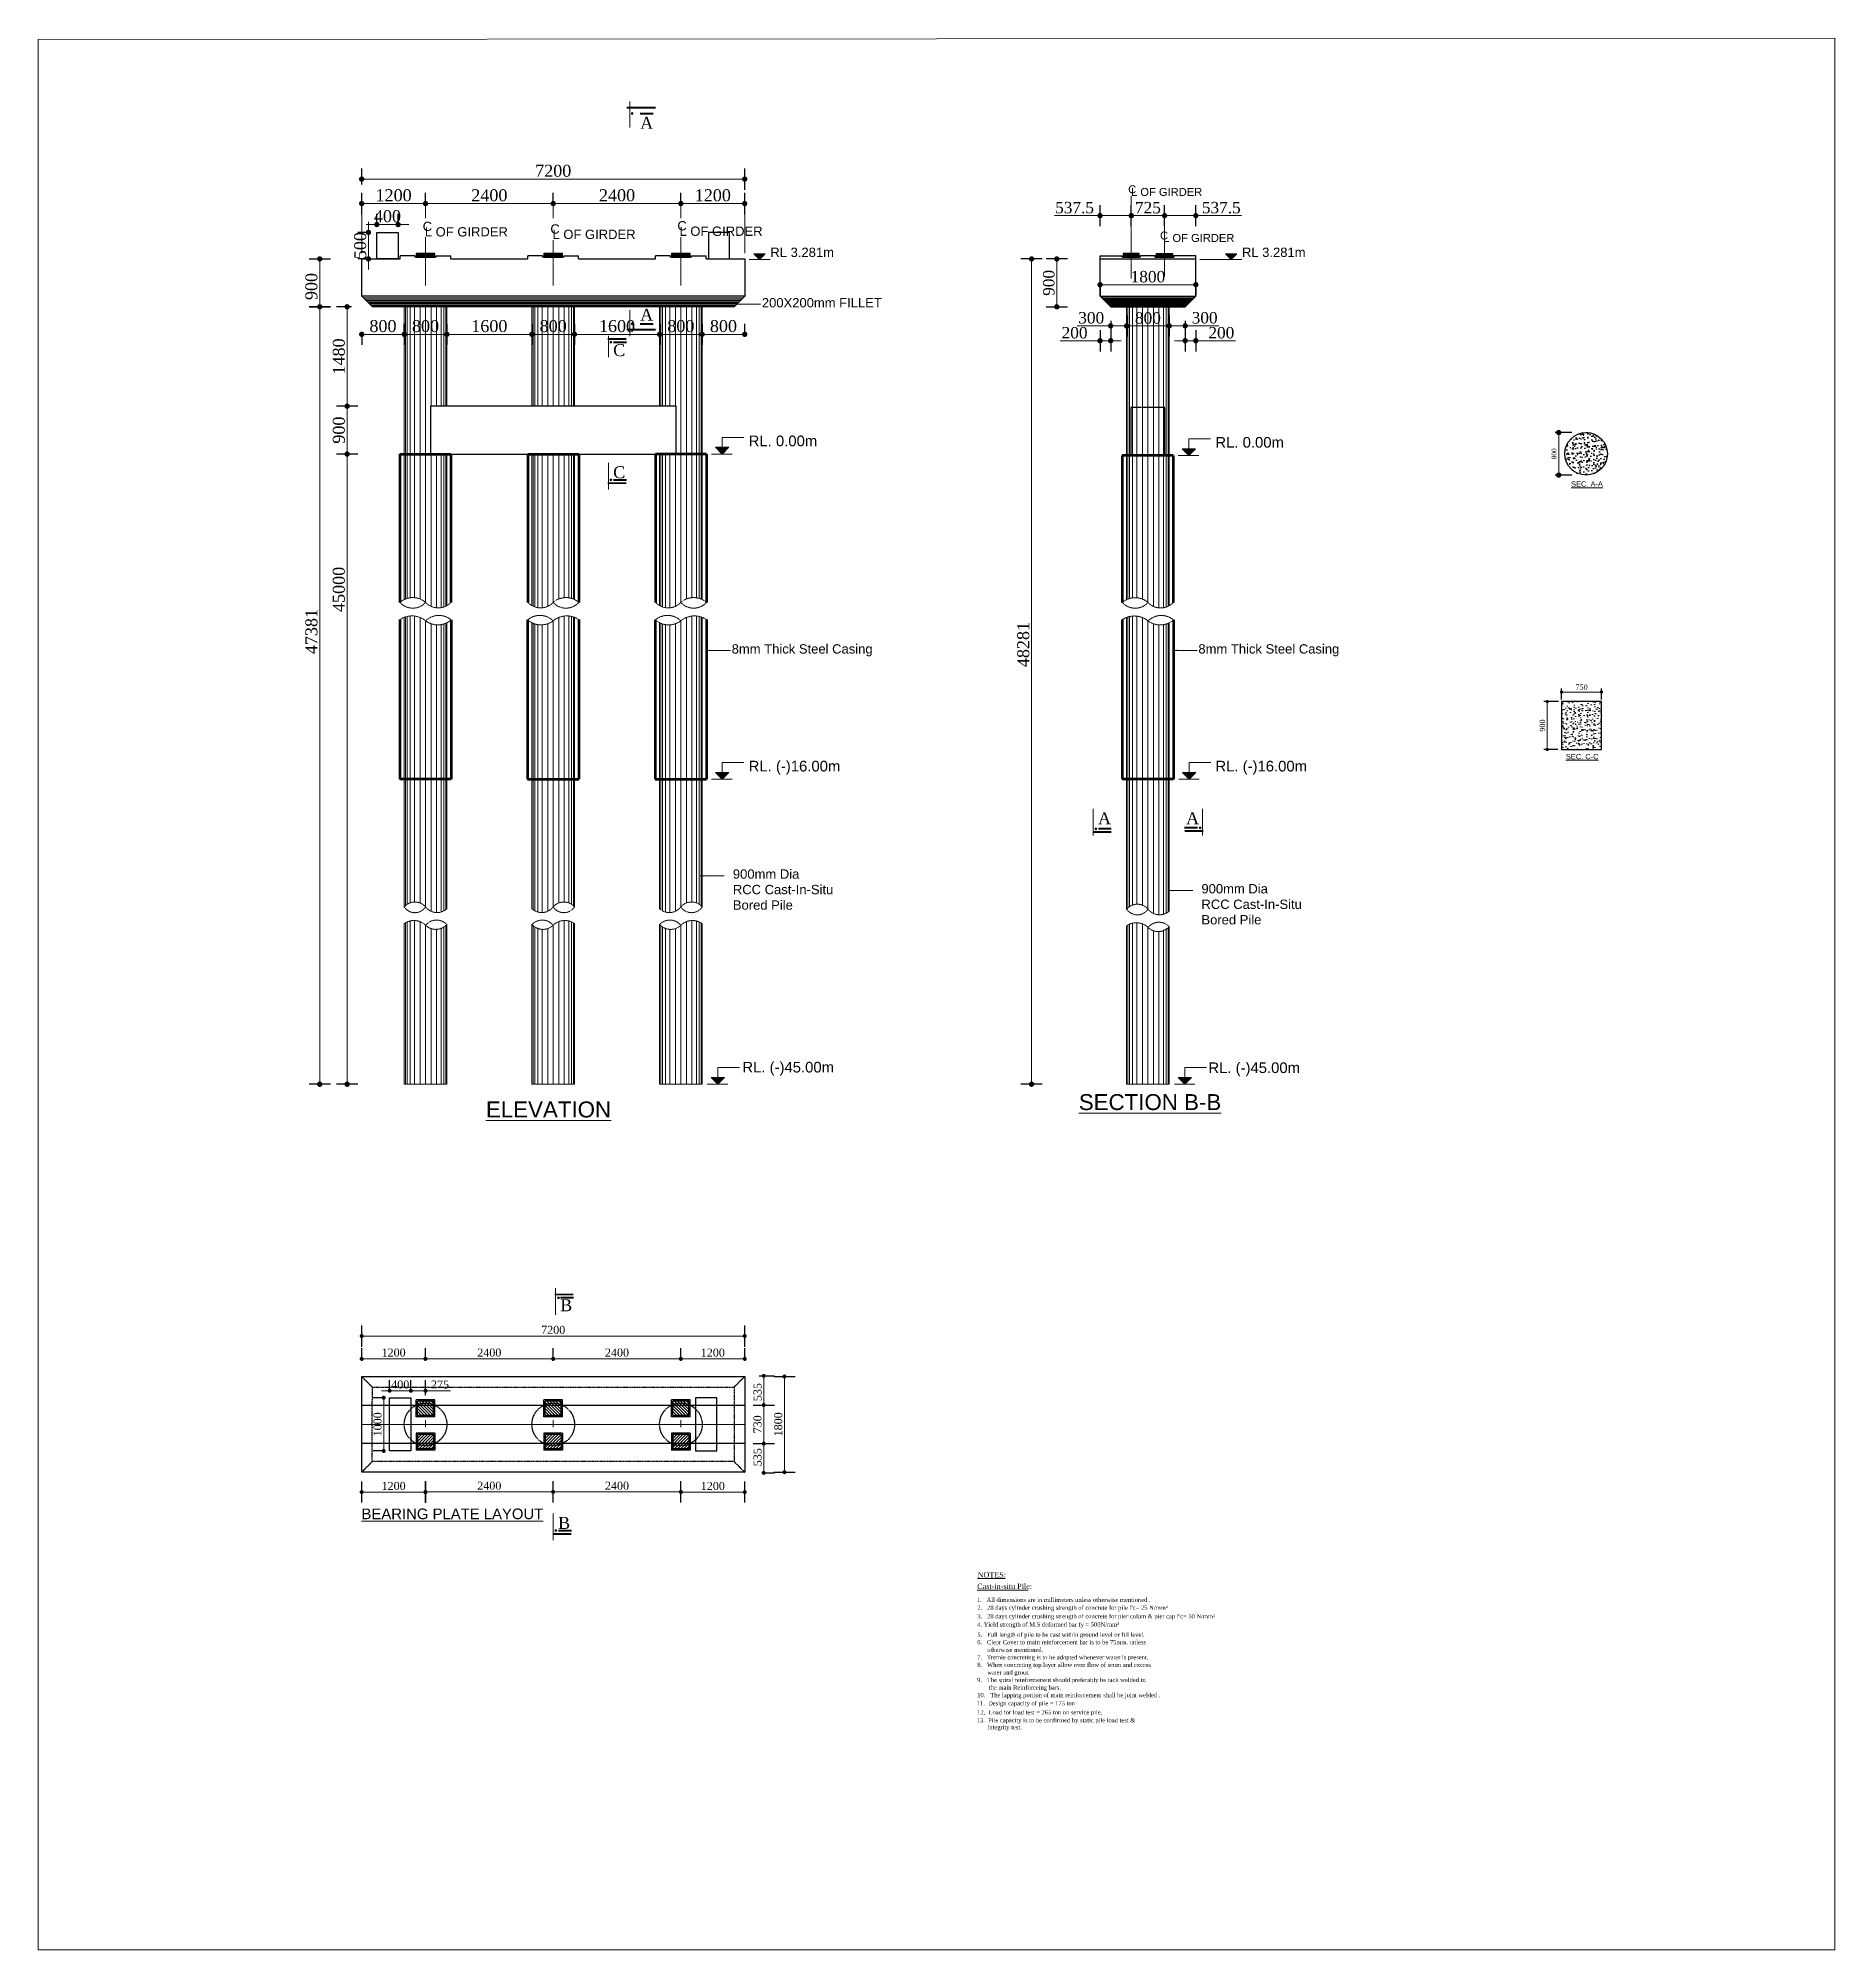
# Model space of a CAD drawing. Header units: millimetres. Extents: x -452357 to 35267, y 81803 to 461763.
# Drawn here: x -277316 to -243546, y 187872 to 223816 of the extents above; entities that cross this region are included whole.
import ezdxf

# ---------------------------------------------------------------- set-up
doc = ezdxf.new("R2010")
doc.units = ezdxf.units.MM
doc.header["$PDMODE"] = 2
for name, pattern in [('CENTER', [2, 1.25, -0.25, 0.25, -0.25]), ('DASHED', [0.75, 0.5, -0.25]), ('HIDDEN', [9.525, 6.35, -3.175])]:
    doc.linetypes.add(name, pattern=pattern)
doc.layers.get('Defpoints').update_dxf_attribs({"lineweight": 13})
for name, color, linetype, lineweight in [('Center Line', 34, 'Continuous', 15), ('Dimision', 96, 'Continuous', 18), ('hatch', 65, 'Continuous', 15), ('Hatching', 65, 'Continuous', 20), ('Pile', 11, 'Continuous', 15), ('Text', 7, 'Continuous', 15)]:
    doc.layers.add(name, color=color, linetype=linetype, lineweight=lineweight)
doc.layers.add('Pire Line', color=11, linetype='Continuous')
doc.styles.add('ROMANS', font='arial.ttf', dxfattribs={"height": 200})
doc.styles.get("Standard").update_dxf_attribs({"font": 'times.ttf'})
doc.dimstyles.new('ISO-25', dxfattribs={"dimtxt": 175, "dimasz": 100, "dimexe": 65, "dimexo": 115.625, "dimgap": 40, "dimtad": 1, "dimtoh": 1, "dimdec": 0, "dimtxsty": 'Standard', "dimblk": 'DOT', "dimcen": 300, "dimclrd": 256, "dimclre": 256, "dimclrt": 256, "dimadec": 0, "dimazin": 0, "dimtfac": 1, "dimtdec": 0, "dimtix": 1, "dimtmove": 0, "dimatfit": 3, "dimldrblk": 'DOT', "dimfxl": 75, "dimlwd": -1, "dimarcsym": 0})
doc.dimstyles.get("Standard").update_dxf_attribs({"dimtxt": 100, "dimasz": 100, "dimexe": 100, "dimexo": 100, "dimgap": 50, "dimtad": 1, "dimdec": 0, "dimlfac": -1, "dimzin": 0, "dimdsep": 46, "dimtxsty": 'Standard', "dimblk": 'DOT', "dimcen": 0, "dimclrd": 4, "dimclre": 4, "dimclrt": 4, "dimadec": 0, "dimazin": 0, "dimtfac": 1, "dimtdec": 0, "dimtix": 1, "dimtofl": 0, "dimtmove": 0, "dimatfit": 3, "dimfxl": 80, "dimtolj": 1, "dimtzin": 0, "dimlwd": 15, "dimarcsym": 2})

msp = doc.modelspace()

# ---------------------------------------------------------------- texts
at = {"layer": 'Text'}
for s, height, p in [('A', 224.2, (-266001.4, 222113.1)), ('A', 224.2, (-266001.4, 218506)), ('C', 224.2, (-266508.4, 217838.8)), ('C', 224.2, (-266508.4, 215543.2)), ('A', 224.2, (-257395.2, 209036.9)), ('A', 224.2, (-255739.7, 209036.9)), ('B', 224.2, (-267505.4, 199879.5)), ('B', 224.2, (-267544, 195786.2)), ('NOTES:', 100, (-259658.4, 194871.2)), ('1.   All dimensions are in millimeters unless otherwise mentioned .', 80, (-259674.2, 194412.9)), ('Cast-in-situ Pile:', 100, (-259665.4, 194655)), ("2.   28 days cylinder crushing strength of concrete for pile f'c= 25 N/mm² ", 80, (-259662.9, 194264.2)), ("3.   28 days cylinder crushing strength of concrete for pier colum & pier cap f'c= 30 N/mm² ", 80, (-259662.9, 194102.1)), ('4. Yield strength of M.S deformed bar fy = 500N/mm²   ', 80, (-259666.9, 193948)), ('5.   Full length of pile to be cast within ground level or fill level.', 80, (-259662.2, 193757)), ('6.   Clear Cover to main reinforcement bar is to be 75mm. unless ', 80, (-259666, 193615)), ('7.   Tremie concreting is to be adopted whenever water is present.', 80, (-259665.5, 193330.9)), ('      otherwise mentioned.', 80, (-259660.4, 193472.9)), ('8.   When concreting top layer allow over flow of scum and excess', 80, (-259664.8, 193188.9)), ('      water and grout.', 80, (-259660.4, 193046.9)), ('9.   The spiral reinforcement should preferably be tack welded to ', 80, (-259667.5, 192904.9)), ('10.   The lapping portion of main reinforcement shall be joint welded .', 80, (-259665.1, 192620.8)), ('       the main Reinforceing bars.', 80, (-259660.4, 192762.8)), ('11.  Design capacity of pile = 175 ton', 80, (-259674.2, 192466)), ('12.  Load for load test = 265 ton on service pile.', 80, (-259666.7, 192296.6)), ('13.  Pile capacity is to be confirmed by static pile load test &', 80, (-259674.2, 192147.6)), ('integrity test.', 80, (-259471.7, 192017))]:
    msp.add_text(s, height=height, dxfattribs=at).set_placement(p)
at = {"layer": 'Text', "style": 'ROMANS'}
for s, height, p in [('RL 3.281m ', 175, (-263554.1, 219703)), ('RL 3.281m ', 175, (-254689.9, 219703.2)), ('200X200mm FILLET', 175, (-263714.1, 218754.7)), (' RL. 0.00m ', 200, (-264039.7, 216144.4)), (' RL. 0.00m ', 200, (-255267, 216117.4)), ('%%USEC. A-A', 100, (-248502.3, 215383)), ('8mm Thick Steel Casing', 175, (-264281.3, 212245.6)), ('8mm Thick Steel Casing', 175, (-255508.6, 212245.6)), ('%%USEC. C-C', 100, (-248600.1, 210258)), (' RL. (-)16.00m ', 200, (-264039.7, 210028.7)), (' RL. (-)16.00m ', 200, (-255266.4, 210028.7)), (' RL. (-)45.00m ', 200, (-264158.2, 204368.1)), (' RL. (-)45.00m ', 200, (-255398.6, 204357.7)), ('%%UELEVATION', 300, (-268900.3, 203522.7)), ('%%USECTION B-B', 300, (-257756.3, 203661.1)), ('%%UBEARING PLATE LAYOUT', 200, (-271238.9, 195968.5))]:
    msp.add_text(s, height=height, dxfattribs=at).set_placement(p)
for s, insert, char_height, width, attachment_point in [('C', (-256828.3, 221049.6), 150, 8235.459, 1), ('L OF GIRDER', (-256774.4, 221000.5), 150, 8235.459, 1), ('C', (-270089.1, 220365.3), 175, 8235.459, 1), ('C', (-265301.7, 220377.2), 175, 8235.459, 1), ('L OF GIRDER', (-270049.7, 220263.3), 175, 8235.459, 1), ('C', (-267689.1, 220317.3), 175, 8235.459, 1), ('L OF GIRDER', (-267649.7, 220215.4), 175, 8235.459, 1), ('L OF GIRDER', (-265262.2, 220275.2), 175, 8235.459, 1), ('C', (-256229.6, 220181.2), 150, 8235.459, 1), ('L OF GIRDER', (-256170.6, 220135.4), 150, 8235.459, 1), ('\\pxql;900mm Dia \\PRCC Cast-In-Situ Bored Pile', (-261961.2, 208187.4), 175, 2297.815, 3), ('\\pxql;900mm Dia \\PRCC Cast-In-Situ Bored Pile', (-253153.5, 207910.7), 175, 2297.815, 3)]:
    msp.add_mtext(s, dxfattribs=dict(at, insert=insert, char_height=char_height, width=width, attachment_point=attachment_point))

# ---------------------------------------------------------------- blocks, each defined once
blk = doc.blocks.new('_Dot')
at = {"color": 0, "linetype": 'ByBlock', "lineweight": -2}
blk.add_line((-0.5, 0), (-1, 0), dxfattribs=at)
at = {"color": 0, "linetype": 'ByBlock', "const_width": 0.5}
blk.add_lwpolyline([(-0.25, 0, 1), (0.25, 0, 1)], format="xyb", close=True, dxfattribs=at)
blk = doc.blocks.new('*D102')
at = {"layer": 'Defpoints', "color": 0, "ltscale": 3, "transparency": 16777216}
for p in [(-270036, 220707), (-270036, 220601), (-271236, 219908)]:
    blk.add_point(p, dxfattribs=at)
at = {"layer": 'Dimision', "lineweight": -2, "ltscale": 3, "transparency": 16777216}
for p, q in [((-271236, 220507), (-271236, 220907)), ((-270036, 220707), (-270036, 220907))]:
    blk.add_line(p, q, dxfattribs=at)
at = {"layer": 'Dimision', "ltscale": 3, "transparency": 16777216}
blk.add_line((-271136, 220707), (-270136, 220707), dxfattribs=at)
at = {"layer": 'Dimision', "ltscale": 3, "transparency": 16777216, "xscale": 100, "yscale": 100, "zscale": 100, "rotation": 180}
blk.add_blockref('_Dot', (-271236, 220707), dxfattribs=at)
at = {"layer": 'Dimision', "ltscale": 3, "transparency": 16777216, "xscale": 100, "yscale": 100, "zscale": 100}
blk.add_blockref('_Dot', (-270036, 220707), dxfattribs=at)
at = {"layer": 'Dimision', "ltscale": 3, "transparency": 16777216, "insert": (-270636, 220862), "char_height": 225, "attachment_point": 5}
blk.add_mtext('1200', dxfattribs=at)
blk = doc.blocks.new('*D103')
at = {"layer": 'Defpoints', "color": 0, "ltscale": 3, "transparency": 16777216}
for p in [(-270036, 220707), (-270036, 220601), (-267636, 220601)]:
    blk.add_point(p, dxfattribs=at)
at = {"layer": 'Dimision', "lineweight": -2, "ltscale": 3, "transparency": 16777216}
for p, q in [((-270036, 220707), (-270036, 220907)), ((-267636, 220707), (-267636, 220907))]:
    blk.add_line(p, q, dxfattribs=at)
at = {"layer": 'Dimision', "ltscale": 3, "transparency": 16777216}
blk.add_line((-267736, 220707), (-269936, 220707), dxfattribs=at)
at = {"layer": 'Dimision', "ltscale": 3, "transparency": 16777216, "xscale": 100, "yscale": 100, "zscale": 100, "rotation": 180}
blk.add_blockref('_Dot', (-270036, 220707), dxfattribs=at)
at = {"layer": 'Dimision', "ltscale": 3, "transparency": 16777216, "xscale": 100, "yscale": 100, "zscale": 100}
blk.add_blockref('_Dot', (-267636, 220707), dxfattribs=at)
at = {"layer": 'Dimision', "ltscale": 3, "transparency": 16777216, "insert": (-268836, 220862), "char_height": 225, "attachment_point": 5}
blk.add_mtext('2400', dxfattribs=at)
blk = doc.blocks.new('*D104')
at = {"layer": 'Defpoints', "color": 0, "ltscale": 3, "transparency": 16777216}
for p in [(-264036, 220707), (-265236, 220541), (-264036, 219908)]:
    blk.add_point(p, dxfattribs=at)
at = {"layer": 'Dimision', "lineweight": -2, "ltscale": 3, "transparency": 16777216}
for p, q in [((-265236, 220656), (-265236, 220907)), ((-264036, 220507), (-264036, 220907))]:
    blk.add_line(p, q, dxfattribs=at)
at = {"layer": 'Dimision', "ltscale": 3, "transparency": 16777216}
blk.add_line((-265136, 220707), (-264136, 220707), dxfattribs=at)
at = {"layer": 'Dimision', "ltscale": 3, "transparency": 16777216, "xscale": 100, "yscale": 100, "zscale": 100, "rotation": 180}
blk.add_blockref('_Dot', (-265236, 220707), dxfattribs=at)
at = {"layer": 'Dimision', "ltscale": 3, "transparency": 16777216, "xscale": 100, "yscale": 100, "zscale": 100}
blk.add_blockref('_Dot', (-264036, 220707), dxfattribs=at)
at = {"layer": 'Dimision', "ltscale": 3, "transparency": 16777216, "insert": (-264636, 220862), "char_height": 225, "attachment_point": 5}
blk.add_mtext('1200', dxfattribs=at)
blk = doc.blocks.new('*D105')
at = {"layer": 'Defpoints', "color": 0, "ltscale": 3, "transparency": 16777216}
for p in [(-267636, 220707), (-267636, 220601), (-265236, 220541)]:
    blk.add_point(p, dxfattribs=at)
at = {"layer": 'Dimision', "lineweight": -2, "ltscale": 3, "transparency": 16777216}
for p, q in [((-267636, 220707), (-267636, 220907)), ((-265236, 220656), (-265236, 220907))]:
    blk.add_line(p, q, dxfattribs=at)
at = {"layer": 'Dimision', "ltscale": 3, "transparency": 16777216}
blk.add_line((-265336, 220707), (-267536, 220707), dxfattribs=at)
at = {"layer": 'Dimision', "ltscale": 3, "transparency": 16777216, "xscale": 100, "yscale": 100, "zscale": 100, "rotation": 180}
blk.add_blockref('_Dot', (-267636, 220707), dxfattribs=at)
at = {"layer": 'Dimision', "ltscale": 3, "transparency": 16777216, "xscale": 100, "yscale": 100, "zscale": 100}
blk.add_blockref('_Dot', (-265236, 220707), dxfattribs=at)
at = {"layer": 'Dimision', "ltscale": 3, "transparency": 16777216, "insert": (-266436, 220862), "char_height": 225, "attachment_point": 5}
blk.add_mtext('2400', dxfattribs=at)
blk = doc.blocks.new('*D106')
at = {"layer": 'Defpoints', "color": 0, "ltscale": 3, "transparency": 16777216}
for p in [(-264036, 221168), (-271236, 220947), (-264036, 220831)]:
    blk.add_point(p, dxfattribs=at)
at = {"layer": 'Dimision', "lineweight": -2, "ltscale": 3, "transparency": 16777216}
for p, q in [((-271236, 221063), (-271236, 221368)), ((-264036, 220968), (-264036, 221368))]:
    blk.add_line(p, q, dxfattribs=at)
at = {"layer": 'Dimision', "ltscale": 3, "transparency": 16777216}
blk.add_line((-271136, 221168), (-264136, 221168), dxfattribs=at)
at = {"layer": 'Dimision', "ltscale": 3, "transparency": 16777216, "xscale": 100, "yscale": 100, "zscale": 100, "rotation": 180}
blk.add_blockref('_Dot', (-271236, 221168), dxfattribs=at)
at = {"layer": 'Dimision', "ltscale": 3, "transparency": 16777216, "xscale": 100, "yscale": 100, "zscale": 100}
blk.add_blockref('_Dot', (-264036, 221168), dxfattribs=at)
at = {"layer": 'Dimision', "ltscale": 3, "transparency": 16777216, "insert": (-267636, 221322), "char_height": 225, "attachment_point": 5}
blk.add_mtext('7200', dxfattribs=at)
blk = doc.blocks.new('*D107')
at = {"layer": 'Defpoints', "color": 0, "ltscale": 3, "transparency": 16777216}
for p in [(-273314, 219666), (-273511, 218766), (-272025, 218766)]:
    blk.add_point(p, dxfattribs=at)
at = {"layer": 'Dimision', "lineweight": -2, "ltscale": 3, "transparency": 16777216}
for p, q in [((-272225, 219666), (-271825, 219666)), ((-272225, 218766), (-271825, 218766))]:
    blk.add_line(p, q, dxfattribs=at)
at = {"layer": 'Dimision', "ltscale": 3, "transparency": 16777216}
blk.add_line((-272025, 219566), (-272025, 218866), dxfattribs=at)
at = {"layer": 'Dimision', "ltscale": 3, "transparency": 16777216, "xscale": 100, "yscale": 100, "zscale": 100}
for p, rotation in [((-272025, 219666), 90), ((-272025, 218766), 270)]:
    blk.add_blockref('_Dot', p, dxfattribs=dict(at, rotation=rotation))
at = {"layer": 'Dimision', "ltscale": 3, "transparency": 16777216, "insert": (-272180, 219147), "char_height": 225, "attachment_point": 5, "rotation": 90}
blk.add_mtext('900', dxfattribs=at)
blk = doc.blocks.new('*D108')
at = {"layer": 'Defpoints', "color": 0, "ltscale": 3, "transparency": 16777216}
for p in [(-269636, 218766), (-268036, 218766), (-268036, 218248)]:
    blk.add_point(p, dxfattribs=at)
at = {"layer": 'Dimision', "lineweight": -2, "ltscale": 3, "transparency": 16777216}
for p, q in [((-269636, 218448), (-269636, 218048)), ((-268036, 218448), (-268036, 218048))]:
    blk.add_line(p, q, dxfattribs=at)
at = {"layer": 'Dimision', "ltscale": 3, "transparency": 16777216}
blk.add_line((-269536, 218248), (-268136, 218248), dxfattribs=at)
at = {"layer": 'Dimision', "ltscale": 3, "transparency": 16777216, "xscale": 100, "yscale": 100, "zscale": 100, "rotation": 180}
blk.add_blockref('_Dot', (-269636, 218248), dxfattribs=at)
at = {"layer": 'Dimision', "ltscale": 3, "transparency": 16777216, "xscale": 100, "yscale": 100, "zscale": 100}
blk.add_blockref('_Dot', (-268036, 218248), dxfattribs=at)
at = {"layer": 'Dimision', "ltscale": 3, "transparency": 16777216, "insert": (-268836, 218402), "char_height": 225, "attachment_point": 5}
blk.add_mtext('1600', dxfattribs=at)
blk = doc.blocks.new('*D109')
at = {"layer": 'Defpoints', "color": 0, "ltscale": 3, "transparency": 16777216}
for p in [(-271236, 218248), (-270436, 218248), (-270436, 218248)]:
    blk.add_point(p, dxfattribs=at)
at = {"layer": 'Dimision', "lineweight": -2, "ltscale": 3, "transparency": 16777216}
for p, q in [((-271236, 218248), (-271236, 218048)), ((-270436, 218248), (-270436, 218448))]:
    blk.add_line(p, q, dxfattribs=at)
at = {"layer": 'Dimision', "ltscale": 3, "transparency": 16777216}
blk.add_line((-271136, 218248), (-270536, 218248), dxfattribs=at)
at = {"layer": 'Dimision', "ltscale": 3, "transparency": 16777216, "xscale": 100, "yscale": 100, "zscale": 100, "rotation": 180}
blk.add_blockref('_Dot', (-271236, 218248), dxfattribs=at)
at = {"layer": 'Dimision', "ltscale": 3, "transparency": 16777216, "xscale": 100, "yscale": 100, "zscale": 100}
blk.add_blockref('_Dot', (-270436, 218248), dxfattribs=at)
at = {"layer": 'Dimision', "ltscale": 3, "transparency": 16777216, "insert": (-270836, 218402), "char_height": 225, "attachment_point": 5}
blk.add_mtext('800', dxfattribs=at)
blk = doc.blocks.new('*D110')
at = {"layer": 'Defpoints', "color": 0, "ltscale": 3, "transparency": 16777216}
for p in [(-267236, 218766), (-265636, 218766), (-267236, 218248)]:
    blk.add_point(p, dxfattribs=at)
at = {"layer": 'Dimision', "lineweight": -2, "ltscale": 3, "transparency": 16777216}
for p, q in [((-267236, 218448), (-267236, 218048)), ((-265636, 218448), (-265636, 218048))]:
    blk.add_line(p, q, dxfattribs=at)
at = {"layer": 'Dimision', "ltscale": 3, "transparency": 16777216}
blk.add_line((-265736, 218248), (-267136, 218248), dxfattribs=at)
at = {"layer": 'Dimision', "ltscale": 3, "transparency": 16777216, "xscale": 100, "yscale": 100, "zscale": 100, "rotation": 180}
blk.add_blockref('_Dot', (-267236, 218248), dxfattribs=at)
at = {"layer": 'Dimision', "ltscale": 3, "transparency": 16777216, "xscale": 100, "yscale": 100, "zscale": 100}
blk.add_blockref('_Dot', (-265636, 218248), dxfattribs=at)
at = {"layer": 'Dimision', "ltscale": 3, "transparency": 16777216, "insert": (-266436, 218402), "char_height": 225, "attachment_point": 5}
blk.add_mtext('1600', dxfattribs=at)
blk = doc.blocks.new('*D111')
at = {"layer": 'Defpoints', "color": 0, "ltscale": 3, "transparency": 16777216}
for p in [(-264836, 218248), (-264836, 218248), (-264036, 218248)]:
    blk.add_point(p, dxfattribs=at)
at = {"layer": 'Dimision', "lineweight": -2, "ltscale": 3, "transparency": 16777216}
for p, q in [((-264836, 218248), (-264836, 218448)), ((-264036, 218248), (-264036, 218448))]:
    blk.add_line(p, q, dxfattribs=at)
at = {"layer": 'Dimision', "ltscale": 3, "transparency": 16777216}
blk.add_line((-264136, 218248), (-264736, 218248), dxfattribs=at)
at = {"layer": 'Dimision', "ltscale": 3, "transparency": 16777216, "xscale": 100, "yscale": 100, "zscale": 100, "rotation": 180}
blk.add_blockref('_Dot', (-264836, 218248), dxfattribs=at)
at = {"layer": 'Dimision', "ltscale": 3, "transparency": 16777216, "xscale": 100, "yscale": 100, "zscale": 100}
blk.add_blockref('_Dot', (-264036, 218248), dxfattribs=at)
at = {"layer": 'Dimision', "ltscale": 3, "transparency": 16777216, "insert": (-264436, 218402), "char_height": 225, "attachment_point": 5}
blk.add_mtext('800', dxfattribs=at)
blk = doc.blocks.new('*D112')
at = {"layer": 'Defpoints', "color": 0, "ltscale": 3, "transparency": 16777216}
for p in [(-271310, 218766), (-271510, 216897), (-269945, 216897)]:
    blk.add_point(p, dxfattribs=at)
at = {"layer": 'Dimision', "lineweight": -2, "ltscale": 3, "transparency": 16777216}
for p, q in [((-271426, 218766), (-271710, 218766)), ((-271310, 216897), (-271710, 216897))]:
    blk.add_line(p, q, dxfattribs=at)
at = {"layer": 'Dimision', "ltscale": 3, "transparency": 16777216}
blk.add_line((-271510, 218666), (-271510, 216997), dxfattribs=at)
at = {"layer": 'Dimision', "ltscale": 3, "transparency": 16777216, "xscale": 100, "yscale": 100, "zscale": 100}
for p, rotation in [((-271510, 218766), 90), ((-271510, 216897), 270)]:
    blk.add_blockref('_Dot', p, dxfattribs=dict(at, rotation=rotation))
at = {"layer": 'Dimision', "ltscale": 3, "transparency": 16777216, "insert": (-271665, 217832), "char_height": 225, "attachment_point": 5, "rotation": 90}
blk.add_mtext('1480', dxfattribs=at)
blk = doc.blocks.new('*D113')
at = {"layer": 'Defpoints', "color": 0, "ltscale": 3, "transparency": 16777216}
for p in [(-269636, 216897), (-271510, 215997), (-269566, 215997)]:
    blk.add_point(p, dxfattribs=at)
at = {"layer": 'Dimision', "lineweight": -2, "ltscale": 3, "transparency": 16777216}
for p, q in [((-271310, 216897), (-271710, 216897)), ((-271310, 215997), (-271710, 215997))]:
    blk.add_line(p, q, dxfattribs=at)
at = {"layer": 'Dimision', "ltscale": 3, "transparency": 16777216}
blk.add_line((-271510, 216797), (-271510, 216097), dxfattribs=at)
at = {"layer": 'Dimision', "ltscale": 3, "transparency": 16777216, "xscale": 100, "yscale": 100, "zscale": 100}
for p, rotation in [((-271510, 216897), 90), ((-271510, 215997), 270)]:
    blk.add_blockref('_Dot', p, dxfattribs=dict(at, rotation=rotation))
at = {"layer": 'Dimision', "ltscale": 3, "transparency": 16777216, "insert": (-271665, 216447), "char_height": 225, "attachment_point": 5, "rotation": 90}
blk.add_mtext('900', dxfattribs=at)
blk = doc.blocks.new('*D114')
at = {"layer": 'Defpoints', "color": 0, "ltscale": 3, "transparency": 16777216}
for p in [(-271510, 215997), (-271310, 215997), (-270436, 204147)]:
    blk.add_point(p, dxfattribs=at)
at = {"layer": 'Dimision', "lineweight": -2, "ltscale": 3, "transparency": 16777216}
for p, q in [((-271426, 215997), (-271710, 215997)), ((-271310, 204147), (-271710, 204147))]:
    blk.add_line(p, q, dxfattribs=at)
at = {"layer": 'Dimision', "ltscale": 3, "transparency": 16777216}
blk.add_line((-271510, 204247), (-271510, 215897), dxfattribs=at)
at = {"layer": 'Dimision', "ltscale": 3, "transparency": 16777216, "xscale": 100, "yscale": 100, "zscale": 100}
for p, rotation in [((-271510, 215997), 90), ((-271510, 204147), 270)]:
    blk.add_blockref('_Dot', p, dxfattribs=dict(at, rotation=rotation))
at = {"layer": 'Dimision', "ltscale": 3, "transparency": 16777216, "insert": (-271665, 213452), "char_height": 225, "attachment_point": 5, "rotation": 90}
blk.add_mtext('45000', dxfattribs=at)
blk = doc.blocks.new('*D115')
at = {"layer": 'Defpoints', "color": 0, "ltscale": 3, "transparency": 16777216}
for p in [(-272025, 218766), (-271331, 218766), (-270951, 204147)]:
    blk.add_point(p, dxfattribs=at)
at = {"layer": 'Dimision', "lineweight": -2, "ltscale": 3, "transparency": 16777216}
for p, q in [((-271825, 218766), (-272225, 218766)), ((-271825, 204147), (-272225, 204147))]:
    blk.add_line(p, q, dxfattribs=at)
at = {"layer": 'Dimision', "ltscale": 3, "transparency": 16777216}
blk.add_line((-272025, 204247), (-272025, 218666), dxfattribs=at)
at = {"layer": 'Dimision', "ltscale": 3, "transparency": 16777216, "xscale": 100, "yscale": 100, "zscale": 100}
for p, rotation in [((-272025, 218766), 90), ((-272025, 204147), 270)]:
    blk.add_blockref('_Dot', p, dxfattribs=dict(at, rotation=rotation))
at = {"layer": 'Dimision', "ltscale": 3, "transparency": 16777216, "insert": (-272180, 212659), "char_height": 225, "attachment_point": 5, "rotation": 90}
blk.add_mtext('47381', dxfattribs=at)
blk = doc.blocks.new('*D164')
at = {"layer": 'Defpoints', "color": 0, "ltscale": 3, "transparency": 16777216}
for p in [(-270436, 218766), (-269636, 218766), (-269636, 218248)]:
    blk.add_point(p, dxfattribs=at)
at = {"layer": 'Dimision', "lineweight": -2, "ltscale": 3, "transparency": 16777216}
for p, q in [((-270436, 218448), (-270436, 218048)), ((-269636, 218448), (-269636, 218048))]:
    blk.add_line(p, q, dxfattribs=at)
at = {"layer": 'Dimision', "ltscale": 3, "transparency": 16777216}
blk.add_line((-270336, 218248), (-269736, 218248), dxfattribs=at)
at = {"layer": 'Dimision', "ltscale": 3, "transparency": 16777216, "xscale": 100, "yscale": 100, "zscale": 100, "rotation": 180}
blk.add_blockref('_Dot', (-270436, 218248), dxfattribs=at)
at = {"layer": 'Dimision', "ltscale": 3, "transparency": 16777216, "xscale": 100, "yscale": 100, "zscale": 100}
blk.add_blockref('_Dot', (-269636, 218248), dxfattribs=at)
at = {"layer": 'Dimision', "ltscale": 3, "transparency": 16777216, "insert": (-270036, 218402), "char_height": 225, "attachment_point": 5}
blk.add_mtext('800', dxfattribs=at)
blk = doc.blocks.new('*D116')
at = {"layer": 'Defpoints', "color": 0, "ltscale": 3, "transparency": 16777216}
for p in [(-265636, 218766), (-264836, 218766), (-265636, 218248)]:
    blk.add_point(p, dxfattribs=at)
at = {"layer": 'Dimision', "lineweight": -2, "ltscale": 3, "transparency": 16777216}
for p, q in [((-265636, 218448), (-265636, 218048)), ((-264836, 218448), (-264836, 218048))]:
    blk.add_line(p, q, dxfattribs=at)
at = {"layer": 'Dimision', "ltscale": 3, "transparency": 16777216}
blk.add_line((-264936, 218248), (-265536, 218248), dxfattribs=at)
at = {"layer": 'Dimision', "ltscale": 3, "transparency": 16777216, "xscale": 100, "yscale": 100, "zscale": 100, "rotation": 180}
blk.add_blockref('_Dot', (-265636, 218248), dxfattribs=at)
at = {"layer": 'Dimision', "ltscale": 3, "transparency": 16777216, "xscale": 100, "yscale": 100, "zscale": 100}
blk.add_blockref('_Dot', (-264836, 218248), dxfattribs=at)
at = {"layer": 'Dimision', "ltscale": 3, "transparency": 16777216, "insert": (-265236, 218402), "char_height": 225, "attachment_point": 5}
blk.add_mtext('800', dxfattribs=at)
blk = doc.blocks.new('*D117')
at = {"layer": 'Defpoints', "color": 0, "ltscale": 3, "transparency": 16777216}
for p in [(-268036, 218766), (-267236, 218766), (-267236, 218248)]:
    blk.add_point(p, dxfattribs=at)
at = {"layer": 'Dimision', "lineweight": -2, "ltscale": 3, "transparency": 16777216}
for p, q in [((-268036, 218448), (-268036, 218048)), ((-267236, 218448), (-267236, 218048))]:
    blk.add_line(p, q, dxfattribs=at)
at = {"layer": 'Dimision', "ltscale": 3, "transparency": 16777216}
blk.add_line((-267936, 218248), (-267336, 218248), dxfattribs=at)
at = {"layer": 'Dimision', "ltscale": 3, "transparency": 16777216, "xscale": 100, "yscale": 100, "zscale": 100, "rotation": 180}
blk.add_blockref('_Dot', (-268036, 218248), dxfattribs=at)
at = {"layer": 'Dimision', "ltscale": 3, "transparency": 16777216, "xscale": 100, "yscale": 100, "zscale": 100}
blk.add_blockref('_Dot', (-267236, 218248), dxfattribs=at)
at = {"layer": 'Dimision', "ltscale": 3, "transparency": 16777216, "insert": (-267636, 218402), "char_height": 225, "attachment_point": 5}
blk.add_mtext('800', dxfattribs=at)
blk = doc.blocks.new('*D118')
at = {"layer": 'Defpoints', "color": 0, "ltscale": 3, "transparency": 16777216}
for p in [(-257357, 218749), (-257157, 218549), (-257157, 218128)]:
    blk.add_point(p, dxfattribs=at)
at = {"layer": 'Dimision', "lineweight": -2, "ltscale": 3, "transparency": 16777216}
for p, q in [((-257357, 218328), (-257357, 217928)), ((-257157, 218328), (-257157, 217928))]:
    blk.add_line(p, q, dxfattribs=at)
at = {"layer": 'Dimision', "ltscale": 3, "transparency": 16777216}
for p, q in [((-257457, 218128), (-258106, 218128)), ((-257157, 218128), (-257357, 218128)), ((-257057, 218128), (-256957, 218128))]:
    blk.add_line(p, q, dxfattribs=at)
at = {"layer": 'Dimision', "ltscale": 3, "transparency": 16777216, "xscale": 100, "yscale": 100, "zscale": 100}
blk.add_blockref('_Dot', (-257357, 218128), dxfattribs=at)
at = {"layer": 'Dimision', "ltscale": 3, "transparency": 16777216, "xscale": 100, "yscale": 100, "zscale": 100, "rotation": 180}
blk.add_blockref('_Dot', (-257157, 218128), dxfattribs=at)
at = {"layer": 'Dimision', "ltscale": 3, "transparency": 16777216, "insert": (-257836, 218277), "char_height": 215, "attachment_point": 5}
blk.add_mtext('200', dxfattribs=at)
blk = doc.blocks.new('*D119')
at = {"layer": 'Defpoints', "color": 0, "ltscale": 3, "transparency": 16777216}
for p in [(-257502, 219666), (-258504, 218766), (-258170, 218766)]:
    blk.add_point(p, dxfattribs=at)
at = {"layer": 'Dimision', "lineweight": -2, "ltscale": 3, "transparency": 16777216}
for p, q in [((-257970, 219666), (-258370, 219666)), ((-258370, 218766), (-257970, 218766))]:
    blk.add_line(p, q, dxfattribs=at)
at = {"layer": 'Dimision', "ltscale": 3, "transparency": 16777216}
blk.add_line((-258170, 219566), (-258170, 218866), dxfattribs=at)
at = {"layer": 'Dimision', "ltscale": 3, "transparency": 16777216, "xscale": 100, "yscale": 100, "zscale": 100}
for p, rotation in [((-258170, 219666), 90), ((-258170, 218766), 270)]:
    blk.add_blockref('_Dot', p, dxfattribs=dict(at, rotation=rotation))
at = {"layer": 'Dimision', "ltscale": 3, "transparency": 16777216, "insert": (-258320, 219216), "char_height": 215, "attachment_point": 5, "rotation": 90}
blk.add_mtext('900', dxfattribs=at)
blk = doc.blocks.new('*D165')
at = {"layer": 'Defpoints', "color": 0, "ltscale": 3, "transparency": 16777216}
for p in [(-257357, 219212), (-255557, 219215), (-255557, 219182)]:
    blk.add_point(p, dxfattribs=at)
at = {"layer": 'Dimision', "lineweight": -2, "ltscale": 3, "transparency": 16777216}
for p, q in [((-257357, 219182), (-257357, 218982)), ((-255557, 219182), (-255557, 218982))]:
    blk.add_line(p, q, dxfattribs=at)
at = {"layer": 'Dimision', "ltscale": 3, "transparency": 16777216}
blk.add_line((-257257, 219182), (-255657, 219182), dxfattribs=at)
at = {"layer": 'Dimision', "ltscale": 3, "transparency": 16777216, "xscale": 100, "yscale": 100, "zscale": 100, "rotation": 180}
blk.add_blockref('_Dot', (-257357, 219182), dxfattribs=at)
at = {"layer": 'Dimision', "ltscale": 3, "transparency": 16777216, "xscale": 100, "yscale": 100, "zscale": 100}
blk.add_blockref('_Dot', (-255557, 219182), dxfattribs=at)
at = {"layer": 'Dimision', "ltscale": 3, "transparency": 16777216, "insert": (-256457, 219331), "char_height": 215, "attachment_point": 5}
blk.add_mtext('1800', dxfattribs=at)
blk = doc.blocks.new('*D120')
at = {"layer": 'Defpoints', "color": 0, "ltscale": 3, "transparency": 16777216}
for p in [(-256769, 220480), (-256769, 220207), (-257357, 219598)]:
    blk.add_point(p, dxfattribs=at)
at = {"layer": 'Dimision', "ltscale": 3, "transparency": 16777216}
for p, q in [((-257357, 220480), (-258215, 220480)), ((-256869, 220480), (-257257, 220480))]:
    blk.add_line(p, q, dxfattribs=at)
at = {"layer": 'Dimision', "lineweight": -2, "ltscale": 3, "transparency": 16777216}
for p, q in [((-257357, 220280), (-257357, 220680)), ((-256769, 220322), (-256769, 220680))]:
    blk.add_line(p, q, dxfattribs=at)
at = {"layer": 'Dimision', "ltscale": 3, "transparency": 16777216, "xscale": 100, "yscale": 100, "zscale": 100, "rotation": 180}
blk.add_blockref('_Dot', (-257357, 220480), dxfattribs=at)
at = {"layer": 'Dimision', "ltscale": 3, "transparency": 16777216, "xscale": 100, "yscale": 100, "zscale": 100}
blk.add_blockref('_Dot', (-256769, 220480), dxfattribs=at)
at = {"layer": 'Dimision', "ltscale": 3, "transparency": 16777216, "insert": (-257836, 220629), "char_height": 215, "attachment_point": 5}
blk.add_mtext('537.5', dxfattribs=at)
blk = doc.blocks.new('*D121')
at = {"layer": 'Defpoints', "color": 0, "ltscale": 3, "transparency": 16777216}
for p in [(-255557, 220480), (-256144, 220025), (-255557, 219487)]:
    blk.add_point(p, dxfattribs=at)
at = {"layer": 'Dimision', "lineweight": -2, "ltscale": 3, "transparency": 16777216}
for p, q in [((-256144, 220280), (-256144, 220680)), ((-255557, 220280), (-255557, 220680))]:
    blk.add_line(p, q, dxfattribs=at)
at = {"layer": 'Dimision', "ltscale": 3, "transparency": 16777216}
for p, q in [((-256044, 220480), (-255657, 220480)), ((-255557, 220480), (-254699, 220480))]:
    blk.add_line(p, q, dxfattribs=at)
at = {"layer": 'Dimision', "ltscale": 3, "transparency": 16777216, "xscale": 100, "yscale": 100, "zscale": 100, "rotation": 180}
blk.add_blockref('_Dot', (-256144, 220480), dxfattribs=at)
at = {"layer": 'Dimision', "ltscale": 3, "transparency": 16777216, "xscale": 100, "yscale": 100, "zscale": 100}
blk.add_blockref('_Dot', (-255557, 220480), dxfattribs=at)
at = {"layer": 'Dimision', "ltscale": 3, "transparency": 16777216, "insert": (-255078, 220629), "char_height": 215, "attachment_point": 5}
blk.add_mtext('537.5', dxfattribs=at)
blk = doc.blocks.new('*D122')
at = {"layer": 'Defpoints', "color": 0, "ltscale": 3, "transparency": 16777216}
for p in [(-257157, 218618), (-256857, 218681), (-256857, 218408)]:
    blk.add_point(p, dxfattribs=at)
at = {"layer": 'Dimision', "lineweight": -2, "ltscale": 3, "transparency": 16777216}
for p, q in [((-256857, 218566), (-256857, 218208)), ((-257157, 218502), (-257157, 218208))]:
    blk.add_line(p, q, dxfattribs=at)
at = {"layer": 'Dimision', "ltscale": 3, "transparency": 16777216}
for p, q in [((-257157, 218408), (-257789, 218408)), ((-256957, 218408), (-257057, 218408))]:
    blk.add_line(p, q, dxfattribs=at)
at = {"layer": 'Dimision', "ltscale": 3, "transparency": 16777216, "xscale": 100, "yscale": 100, "zscale": 100, "rotation": 180}
blk.add_blockref('_Dot', (-257157, 218408), dxfattribs=at)
at = {"layer": 'Dimision', "ltscale": 3, "transparency": 16777216, "xscale": 100, "yscale": 100, "zscale": 100}
blk.add_blockref('_Dot', (-256857, 218408), dxfattribs=at)
at = {"layer": 'Dimision', "ltscale": 3, "transparency": 16777216, "insert": (-257523, 218558), "char_height": 215, "attachment_point": 5}
blk.add_mtext('300', dxfattribs=at)
blk = doc.blocks.new('*D166')
at = {"layer": 'Defpoints', "color": 0, "ltscale": 3, "transparency": 16777216}
for p in [(-256769, 220480), (-256769, 219766), (-256144, 219766)]:
    blk.add_point(p, dxfattribs=at)
at = {"layer": 'Dimision', "lineweight": -2, "ltscale": 3, "transparency": 16777216}
for p, q in [((-256769, 220280), (-256769, 220680)), ((-256144, 220280), (-256144, 220680))]:
    blk.add_line(p, q, dxfattribs=at)
at = {"layer": 'Dimision', "ltscale": 3, "transparency": 16777216}
blk.add_line((-256244, 220480), (-256669, 220480), dxfattribs=at)
at = {"layer": 'Dimision', "ltscale": 3, "transparency": 16777216, "xscale": 100, "yscale": 100, "zscale": 100, "rotation": 180}
blk.add_blockref('_Dot', (-256769, 220480), dxfattribs=at)
at = {"layer": 'Dimision', "ltscale": 3, "transparency": 16777216, "xscale": 100, "yscale": 100, "zscale": 100}
blk.add_blockref('_Dot', (-256144, 220480), dxfattribs=at)
at = {"layer": 'Dimision', "ltscale": 3, "transparency": 16777216, "insert": (-256457, 220629), "char_height": 215, "attachment_point": 5}
blk.add_mtext('725', dxfattribs=at)
blk = doc.blocks.new('*D167')
at = {"layer": 'Defpoints', "color": 0, "ltscale": 3, "transparency": 16777216}
for p in [(-256857, 218766), (-256057, 218766), (-256057, 218405)]:
    blk.add_point(p, dxfattribs=at)
at = {"layer": 'Dimision', "lineweight": -2, "ltscale": 3, "transparency": 16777216}
for p, q in [((-256857, 218605), (-256857, 218205)), ((-256057, 218605), (-256057, 218205))]:
    blk.add_line(p, q, dxfattribs=at)
at = {"layer": 'Dimision', "ltscale": 3, "transparency": 16777216}
blk.add_line((-256757, 218405), (-256157, 218405), dxfattribs=at)
at = {"layer": 'Dimision', "ltscale": 3, "transparency": 16777216, "xscale": 100, "yscale": 100, "zscale": 100, "rotation": 180}
blk.add_blockref('_Dot', (-256857, 218405), dxfattribs=at)
at = {"layer": 'Dimision', "ltscale": 3, "transparency": 16777216, "xscale": 100, "yscale": 100, "zscale": 100}
blk.add_blockref('_Dot', (-256057, 218405), dxfattribs=at)
at = {"layer": 'Dimision', "ltscale": 3, "transparency": 16777216, "insert": (-256457, 218554), "char_height": 215, "attachment_point": 5}
blk.add_mtext('800', dxfattribs=at)
blk = doc.blocks.new('*D123')
at = {"layer": 'Defpoints', "color": 0, "ltscale": 3, "transparency": 16777216}
for p in [(-255757, 218549), (-255557, 218749), (-255757, 218128)]:
    blk.add_point(p, dxfattribs=at)
at = {"layer": 'Dimision', "lineweight": -2, "ltscale": 3, "transparency": 16777216}
for p, q in [((-255757, 218328), (-255757, 217928)), ((-255557, 218328), (-255557, 217928))]:
    blk.add_line(p, q, dxfattribs=at)
at = {"layer": 'Dimision', "ltscale": 3, "transparency": 16777216}
for p, q in [((-255857, 218128), (-255957, 218128)), ((-255757, 218128), (-255557, 218128)), ((-255457, 218128), (-254808, 218128))]:
    blk.add_line(p, q, dxfattribs=at)
at = {"layer": 'Dimision', "ltscale": 3, "transparency": 16777216, "xscale": 100, "yscale": 100, "zscale": 100}
blk.add_blockref('_Dot', (-255757, 218128), dxfattribs=at)
at = {"layer": 'Dimision', "ltscale": 3, "transparency": 16777216, "xscale": 100, "yscale": 100, "zscale": 100, "rotation": 180}
blk.add_blockref('_Dot', (-255557, 218128), dxfattribs=at)
at = {"layer": 'Dimision', "ltscale": 3, "transparency": 16777216, "insert": (-255077, 218277), "char_height": 215, "attachment_point": 5}
blk.add_mtext('200', dxfattribs=at)
blk = doc.blocks.new('*D124')
at = {"layer": 'Defpoints', "color": 0, "ltscale": 3, "transparency": 16777216}
for p in [(-256057, 218681), (-255757, 218618), (-256057, 218408)]:
    blk.add_point(p, dxfattribs=at)
at = {"layer": 'Dimision', "lineweight": -2, "ltscale": 3, "transparency": 16777216}
for p, q in [((-256057, 218566), (-256057, 218208)), ((-255757, 218502), (-255757, 218208))]:
    blk.add_line(p, q, dxfattribs=at)
at = {"layer": 'Dimision', "ltscale": 3, "transparency": 16777216}
for p, q in [((-255957, 218408), (-255857, 218408)), ((-255757, 218408), (-255125, 218408))]:
    blk.add_line(p, q, dxfattribs=at)
at = {"layer": 'Dimision', "ltscale": 3, "transparency": 16777216, "xscale": 100, "yscale": 100, "zscale": 100, "rotation": 180}
blk.add_blockref('_Dot', (-256057, 218408), dxfattribs=at)
at = {"layer": 'Dimision', "ltscale": 3, "transparency": 16777216, "xscale": 100, "yscale": 100, "zscale": 100}
blk.add_blockref('_Dot', (-255757, 218408), dxfattribs=at)
at = {"layer": 'Dimision', "ltscale": 3, "transparency": 16777216, "insert": (-255391, 218558), "char_height": 215, "attachment_point": 5}
blk.add_mtext('300', dxfattribs=at)
blk = doc.blocks.new('*D125')
at = {"layer": 'Defpoints', "color": 0, "ltscale": 3, "transparency": 16777216}
for p in [(-258644, 219666), (-257950, 219666), (-257570, 204147)]:
    blk.add_point(p, dxfattribs=at)
at = {"layer": 'Dimision', "lineweight": -2, "ltscale": 3, "transparency": 16777216}
for p, q in [((-258444, 219666), (-258844, 219666)), ((-258444, 204147), (-258844, 204147))]:
    blk.add_line(p, q, dxfattribs=at)
at = {"layer": 'Dimision', "ltscale": 3, "transparency": 16777216}
blk.add_line((-258644, 204247), (-258644, 219566), dxfattribs=at)
at = {"layer": 'Dimision', "ltscale": 3, "transparency": 16777216, "xscale": 100, "yscale": 100, "zscale": 100}
for p, rotation in [((-258644, 219666), 90), ((-258644, 204147), 270)]:
    blk.add_blockref('_Dot', p, dxfattribs=dict(at, rotation=rotation))
at = {"layer": 'Dimision', "ltscale": 3, "transparency": 16777216, "insert": (-258799, 212415), "char_height": 225, "attachment_point": 5, "rotation": 90}
blk.add_mtext('48281', dxfattribs=at)
blk = doc.blocks.new('*D126')
at = {"layer": 'Defpoints', "color": 0, "ltscale": 3, "transparency": 16777216}
for p in [(-264036, 199412), (-271236, 198939), (-264036, 198939)]:
    blk.add_point(p, dxfattribs=at)
at = {"layer": 'Dimision', "lineweight": -2, "ltscale": 3, "transparency": 16777216}
for p, q in [((-271236, 199212), (-271236, 199612)), ((-264036, 199212), (-264036, 199612))]:
    blk.add_line(p, q, dxfattribs=at)
at = {"layer": 'Dimision', "ltscale": 3, "transparency": 16777216}
blk.add_line((-271161, 199412), (-264111, 199412), dxfattribs=at)
at = {"layer": 'Dimision', "ltscale": 3, "transparency": 16777216, "xscale": 75, "yscale": 75, "zscale": 75, "rotation": 180}
blk.add_blockref('_Dot', (-271236, 199412), dxfattribs=at)
at = {"layer": 'Dimision', "ltscale": 3, "transparency": 16777216, "xscale": 75, "yscale": 75, "zscale": 75}
blk.add_blockref('_Dot', (-264036, 199412), dxfattribs=at)
at = {"layer": 'Dimision', "ltscale": 3, "transparency": 16777216, "insert": (-267636, 199528), "char_height": 150, "attachment_point": 5}
blk.add_mtext('7200', dxfattribs=at)
blk = doc.blocks.new('*D127')
at = {"layer": 'Defpoints', "color": 0, "ltscale": 3, "transparency": 16777216}
for p in [(-270037, 198832), (-267637, 198983), (-267637, 198832)]:
    blk.add_point(p, dxfattribs=at)
at = {"layer": 'Dimision', "lineweight": -2, "ltscale": 3, "transparency": 16777216}
for p, q in [((-270037, 198947), (-270037, 199183)), ((-267637, 198947), (-267637, 199183))]:
    blk.add_line(p, q, dxfattribs=at)
at = {"layer": 'Dimision', "ltscale": 3, "transparency": 16777216}
blk.add_line((-269962, 198983), (-267712, 198983), dxfattribs=at)
at = {"layer": 'Dimision', "ltscale": 3, "transparency": 16777216, "xscale": 75, "yscale": 75, "zscale": 75, "rotation": 180}
blk.add_blockref('_Dot', (-270037, 198983), dxfattribs=at)
at = {"layer": 'Dimision', "ltscale": 3, "transparency": 16777216, "xscale": 75, "yscale": 75, "zscale": 75}
blk.add_blockref('_Dot', (-267637, 198983), dxfattribs=at)
at = {"layer": 'Dimision', "ltscale": 3, "transparency": 16777216, "insert": (-268837, 199100), "char_height": 150, "attachment_point": 5}
blk.add_mtext('2400', dxfattribs=at)
blk = doc.blocks.new('*D128')
at = {"layer": 'Defpoints', "color": 0, "ltscale": 3, "transparency": 16777216}
for p in [(-263954, 198652), (-263955, 196852), (-263290, 196852)]:
    blk.add_point(p, dxfattribs=at)
at = {"layer": 'Dimision', "lineweight": -2, "ltscale": 3, "transparency": 16777216}
for p, q in [((-263490, 198652), (-263090, 198652)), ((-263490, 196852), (-263090, 196852))]:
    blk.add_line(p, q, dxfattribs=at)
at = {"layer": 'Dimision', "ltscale": 3, "transparency": 16777216}
blk.add_line((-263290, 198577), (-263290, 196927), dxfattribs=at)
at = {"layer": 'Dimision', "ltscale": 3, "transparency": 16777216, "xscale": 75, "yscale": 75, "zscale": 75}
for p, rotation in [((-263290, 198652), 90), ((-263290, 196852), 270)]:
    blk.add_blockref('_Dot', p, dxfattribs=dict(at, rotation=rotation))
at = {"layer": 'Dimision', "ltscale": 3, "transparency": 16777216, "insert": (-263406, 197752), "char_height": 150, "attachment_point": 5, "rotation": 90}
blk.add_mtext('1800', dxfattribs=at)
blk = doc.blocks.new('*D129')
at = {"layer": 'Defpoints', "color": 0, "ltscale": 3, "transparency": 16777216}
for p in [(-265236, 198832), (-264036, 198983), (-264036, 198832)]:
    blk.add_point(p, dxfattribs=at)
at = {"layer": 'Dimision', "lineweight": -2, "ltscale": 3, "transparency": 16777216}
for p, q in [((-265236, 198947), (-265236, 199183)), ((-264036, 198947), (-264036, 199183))]:
    blk.add_line(p, q, dxfattribs=at)
at = {"layer": 'Dimision', "ltscale": 3, "transparency": 16777216}
blk.add_line((-265161, 198983), (-264111, 198983), dxfattribs=at)
at = {"layer": 'Dimision', "ltscale": 3, "transparency": 16777216, "xscale": 75, "yscale": 75, "zscale": 75, "rotation": 180}
blk.add_blockref('_Dot', (-265236, 198983), dxfattribs=at)
at = {"layer": 'Dimision', "ltscale": 3, "transparency": 16777216, "xscale": 75, "yscale": 75, "zscale": 75}
blk.add_blockref('_Dot', (-264036, 198983), dxfattribs=at)
at = {"layer": 'Dimision', "ltscale": 3, "transparency": 16777216, "insert": (-264636, 199100), "char_height": 150, "attachment_point": 5}
blk.add_mtext('1200', dxfattribs=at)
blk = doc.blocks.new('*D130')
at = {"layer": 'Defpoints', "color": 0, "ltscale": 3, "transparency": 16777216}
for p in [(-271236, 198983), (-271236, 198832), (-270036, 198832)]:
    blk.add_point(p, dxfattribs=at)
at = {"layer": 'Dimision', "lineweight": -2, "ltscale": 3, "transparency": 16777216}
for p, q in [((-271236, 198947), (-271236, 199183)), ((-270036, 198947), (-270036, 199183))]:
    blk.add_line(p, q, dxfattribs=at)
at = {"layer": 'Dimision', "ltscale": 3, "transparency": 16777216}
blk.add_line((-270111, 198983), (-271161, 198983), dxfattribs=at)
at = {"layer": 'Dimision', "ltscale": 3, "transparency": 16777216, "xscale": 75, "yscale": 75, "zscale": 75, "rotation": 180}
blk.add_blockref('_Dot', (-271236, 198983), dxfattribs=at)
at = {"layer": 'Dimision', "ltscale": 3, "transparency": 16777216, "xscale": 75, "yscale": 75, "zscale": 75}
blk.add_blockref('_Dot', (-270036, 198983), dxfattribs=at)
at = {"layer": 'Dimision', "ltscale": 3, "transparency": 16777216, "insert": (-270636, 199100), "char_height": 150, "attachment_point": 5}
blk.add_mtext('1200', dxfattribs=at)
blk = doc.blocks.new('*D131')
at = {"layer": 'Defpoints', "color": 0, "ltscale": 3, "transparency": 16777216}
for p in [(-264037, 197389), (-263679, 197389), (-263833, 196839)]:
    blk.add_point(p, dxfattribs=at)
at = {"layer": 'Dimision', "lineweight": -2, "ltscale": 3, "transparency": 16777216}
for p, q in [((-263879, 197389), (-263479, 197389)), ((-263717, 196839), (-263479, 196839))]:
    blk.add_line(p, q, dxfattribs=at)
at = {"layer": 'Dimision', "ltscale": 3, "transparency": 16777216}
blk.add_line((-263679, 196914), (-263679, 197314), dxfattribs=at)
at = {"layer": 'Dimision', "ltscale": 3, "transparency": 16777216, "xscale": 75, "yscale": 75, "zscale": 75}
for p, rotation in [((-263679, 197389), 90), ((-263679, 196839), 270)]:
    blk.add_blockref('_Dot', p, dxfattribs=dict(at, rotation=rotation))
at = {"layer": 'Dimision', "ltscale": 3, "transparency": 16777216, "insert": (-263795, 197133), "char_height": 150, "attachment_point": 5, "rotation": 90}
blk.add_mtext('535', dxfattribs=at)
blk = doc.blocks.new('*D132')
at = {"layer": 'Defpoints', "color": 0, "ltscale": 3, "transparency": 16777216}
for p in [(-264036, 198114), (-263679, 198114), (-264037, 197389)]:
    blk.add_point(p, dxfattribs=at)
at = {"layer": 'Dimision', "lineweight": -2, "ltscale": 3, "transparency": 16777216}
for p, q in [((-263879, 198114), (-263479, 198114)), ((-263879, 197389), (-263479, 197389))]:
    blk.add_line(p, q, dxfattribs=at)
at = {"layer": 'Dimision', "ltscale": 3, "transparency": 16777216}
blk.add_line((-263679, 197464), (-263679, 198039), dxfattribs=at)
at = {"layer": 'Dimision', "ltscale": 3, "transparency": 16777216, "xscale": 75, "yscale": 75, "zscale": 75}
for p, rotation in [((-263679, 198114), 90), ((-263679, 197389), 270)]:
    blk.add_blockref('_Dot', p, dxfattribs=dict(at, rotation=rotation))
at = {"layer": 'Dimision', "ltscale": 3, "transparency": 16777216, "insert": (-263796, 197752), "char_height": 150, "attachment_point": 5, "rotation": 90}
blk.add_mtext('730', dxfattribs=at)
blk = doc.blocks.new('*D133')
at = {"layer": 'Defpoints', "color": 0, "ltscale": 3, "transparency": 16777216}
for p in [(-263877, 198664), (-263679, 198664), (-264036, 198114)]:
    blk.add_point(p, dxfattribs=at)
at = {"layer": 'Dimision', "lineweight": -2, "ltscale": 3, "transparency": 16777216}
for p, q in [((-263762, 198664), (-263479, 198664)), ((-263879, 198114), (-263479, 198114))]:
    blk.add_line(p, q, dxfattribs=at)
at = {"layer": 'Dimision', "ltscale": 3, "transparency": 16777216}
blk.add_line((-263679, 198189), (-263679, 198589), dxfattribs=at)
at = {"layer": 'Dimision', "ltscale": 3, "transparency": 16777216, "xscale": 75, "yscale": 75, "zscale": 75}
for p, rotation in [((-263679, 198664), 90), ((-263679, 198114), 270)]:
    blk.add_blockref('_Dot', p, dxfattribs=dict(at, rotation=rotation))
at = {"layer": 'Dimision', "ltscale": 3, "transparency": 16777216, "insert": (-263795, 198358), "char_height": 150, "attachment_point": 5, "rotation": 90}
blk.add_mtext('535', dxfattribs=at)
blk = doc.blocks.new('*D134')
at = {"layer": 'Defpoints', "color": 0, "ltscale": 3, "transparency": 16777216}
for p in [(-267637, 198983), (-267637, 198832), (-265237, 198832)]:
    blk.add_point(p, dxfattribs=at)
at = {"layer": 'Dimision', "lineweight": -2, "ltscale": 3, "transparency": 16777216}
for p, q in [((-267637, 198947), (-267637, 199183)), ((-265237, 198947), (-265237, 199183))]:
    blk.add_line(p, q, dxfattribs=at)
at = {"layer": 'Dimision', "ltscale": 3, "transparency": 16777216}
blk.add_line((-265312, 198983), (-267562, 198983), dxfattribs=at)
at = {"layer": 'Dimision', "ltscale": 3, "transparency": 16777216, "xscale": 75, "yscale": 75, "zscale": 75, "rotation": 180}
blk.add_blockref('_Dot', (-267637, 198983), dxfattribs=at)
at = {"layer": 'Dimision', "ltscale": 3, "transparency": 16777216, "xscale": 75, "yscale": 75, "zscale": 75}
blk.add_blockref('_Dot', (-265237, 198983), dxfattribs=at)
at = {"layer": 'Dimision', "ltscale": 3, "transparency": 16777216, "insert": (-266437, 199100), "char_height": 150, "attachment_point": 5}
blk.add_mtext('2400', dxfattribs=at)
blk = doc.blocks.new('*D135')
at = {"layer": 'Defpoints', "color": 0, "ltscale": 3, "transparency": 16777216}
for p in [(-267637, 196481), (-270037, 196169), (-267637, 196169)]:
    blk.add_point(p, dxfattribs=at)
at = {"layer": 'Dimision', "lineweight": -2, "ltscale": 3, "transparency": 16777216}
for p, q in [((-270037, 196285), (-270037, 196681)), ((-267637, 196285), (-267637, 196681))]:
    blk.add_line(p, q, dxfattribs=at)
at = {"layer": 'Dimision', "ltscale": 3, "transparency": 16777216}
blk.add_line((-269962, 196481), (-267712, 196481), dxfattribs=at)
at = {"layer": 'Dimision', "ltscale": 3, "transparency": 16777216, "xscale": 75, "yscale": 75, "zscale": 75, "rotation": 180}
blk.add_blockref('_Dot', (-270037, 196481), dxfattribs=at)
at = {"layer": 'Dimision', "ltscale": 3, "transparency": 16777216, "xscale": 75, "yscale": 75, "zscale": 75}
blk.add_blockref('_Dot', (-267637, 196481), dxfattribs=at)
at = {"layer": 'Dimision', "ltscale": 3, "transparency": 16777216, "insert": (-268837, 196597), "char_height": 150, "attachment_point": 5}
blk.add_mtext('2400', dxfattribs=at)
blk = doc.blocks.new('*D136')
at = {"layer": 'Defpoints', "color": 0, "ltscale": 3, "transparency": 16777216}
for p in [(-264036, 196477), (-265236, 196169), (-264036, 196169)]:
    blk.add_point(p, dxfattribs=at)
at = {"layer": 'Dimision', "lineweight": -2, "ltscale": 3, "transparency": 16777216}
for p, q in [((-265236, 196285), (-265236, 196677)), ((-264036, 196285), (-264036, 196677))]:
    blk.add_line(p, q, dxfattribs=at)
at = {"layer": 'Dimision', "ltscale": 3, "transparency": 16777216}
blk.add_line((-265161, 196477), (-264111, 196477), dxfattribs=at)
at = {"layer": 'Dimision', "ltscale": 3, "transparency": 16777216, "xscale": 75, "yscale": 75, "zscale": 75, "rotation": 180}
blk.add_blockref('_Dot', (-265236, 196477), dxfattribs=at)
at = {"layer": 'Dimision', "ltscale": 3, "transparency": 16777216, "xscale": 75, "yscale": 75, "zscale": 75}
blk.add_blockref('_Dot', (-264036, 196477), dxfattribs=at)
at = {"layer": 'Dimision', "ltscale": 3, "transparency": 16777216, "insert": (-264636, 196593), "char_height": 150, "attachment_point": 5}
blk.add_mtext('1200', dxfattribs=at)
blk = doc.blocks.new('*D137')
at = {"layer": 'Defpoints', "color": 0, "ltscale": 3, "transparency": 16777216}
for p in [(-270036, 197752), (-271236, 196477), (-271236, 196169)]:
    blk.add_point(p, dxfattribs=at)
at = {"layer": 'Dimision', "lineweight": -2, "ltscale": 3, "transparency": 16777216}
for p, q in [((-271236, 196285), (-271236, 196677)), ((-270036, 196677), (-270036, 196277))]:
    blk.add_line(p, q, dxfattribs=at)
at = {"layer": 'Dimision', "ltscale": 3, "transparency": 16777216}
blk.add_line((-270111, 196477), (-271161, 196477), dxfattribs=at)
at = {"layer": 'Dimision', "ltscale": 3, "transparency": 16777216, "xscale": 75, "yscale": 75, "zscale": 75, "rotation": 180}
blk.add_blockref('_Dot', (-271236, 196477), dxfattribs=at)
at = {"layer": 'Dimision', "ltscale": 3, "transparency": 16777216, "xscale": 75, "yscale": 75, "zscale": 75}
blk.add_blockref('_Dot', (-270036, 196477), dxfattribs=at)
at = {"layer": 'Dimision', "ltscale": 3, "transparency": 16777216, "insert": (-270636, 196593), "char_height": 150, "attachment_point": 5}
blk.add_mtext('1200', dxfattribs=at)
blk = doc.blocks.new('*D138')
at = {"layer": 'Defpoints', "color": 0, "ltscale": 3, "transparency": 16777216}
for p in [(-267637, 196481), (-267637, 196169), (-265237, 196169)]:
    blk.add_point(p, dxfattribs=at)
at = {"layer": 'Dimision', "lineweight": -2, "ltscale": 3, "transparency": 16777216}
for p, q in [((-267637, 196285), (-267637, 196681)), ((-265237, 196285), (-265237, 196681))]:
    blk.add_line(p, q, dxfattribs=at)
at = {"layer": 'Dimision', "ltscale": 3, "transparency": 16777216}
blk.add_line((-265312, 196481), (-267562, 196481), dxfattribs=at)
at = {"layer": 'Dimision', "ltscale": 3, "transparency": 16777216, "xscale": 75, "yscale": 75, "zscale": 75, "rotation": 180}
blk.add_blockref('_Dot', (-267637, 196481), dxfattribs=at)
at = {"layer": 'Dimision', "ltscale": 3, "transparency": 16777216, "xscale": 75, "yscale": 75, "zscale": 75}
blk.add_blockref('_Dot', (-265237, 196481), dxfattribs=at)
at = {"layer": 'Dimision', "ltscale": 3, "transparency": 16777216, "insert": (-266437, 196597), "char_height": 150, "attachment_point": 5}
blk.add_mtext('2400', dxfattribs=at)
blk = doc.blocks.new('*D139')
at = {"layer": 'Defpoints', "color": 0, "ltscale": 5, "transparency": 16777216}
for p in [(-247931, 211522), (-248681, 211266), (-247931, 211266)]:
    blk.add_point(p, dxfattribs=at)
at = {"layer": 'Dimision', "lineweight": -2, "ltscale": 5, "transparency": 16777216}
for p, q in [((-248681, 211382), (-248681, 211587)), ((-247931, 211382), (-247931, 211587))]:
    blk.add_line(p, q, dxfattribs=at)
at = {"layer": 'Dimision', "ltscale": 5, "transparency": 16777216}
blk.add_line((-248621, 211522), (-247991, 211522), dxfattribs=at)
at = {"layer": 'Dimision', "ltscale": 5, "transparency": 16777216, "xscale": 60, "yscale": 60, "zscale": 60, "rotation": 180}
blk.add_blockref('_Dot', (-248681, 211522), dxfattribs=at)
at = {"layer": 'Dimision', "ltscale": 5, "transparency": 16777216, "xscale": 60, "yscale": 60, "zscale": 60}
blk.add_blockref('_Dot', (-247931, 211522), dxfattribs=at)
at = {"layer": 'Dimision', "ltscale": 5, "transparency": 16777216, "insert": (-248306, 211613), "char_height": 120, "attachment_point": 5}
blk.add_mtext('{\\H0.83333x;750}', dxfattribs=at)
blk = doc.blocks.new('*D140')
at = {"layer": 'Defpoints', "color": 0, "ltscale": 5, "transparency": 16777216}
for p in [(-248374, 216401), (-248735, 215601), (-248374, 215601)]:
    blk.add_point(p, dxfattribs=at)
at = {"layer": 'Dimision', "lineweight": -2, "ltscale": 5, "transparency": 16777216}
for p, q in [((-248489, 216401), (-248800, 216401)), ((-248489, 215601), (-248800, 215601))]:
    blk.add_line(p, q, dxfattribs=at)
at = {"layer": 'Dimision', "ltscale": 5, "transparency": 16777216}
blk.add_line((-248735, 216301), (-248735, 215701), dxfattribs=at)
at = {"layer": 'Dimision', "ltscale": 5, "transparency": 16777216, "xscale": 100, "yscale": 100, "zscale": 100}
for p, rotation in [((-248735, 216401), 90), ((-248735, 215601), 270)]:
    blk.add_blockref('_Dot', p, dxfattribs=dict(at, rotation=rotation))
at = {"layer": 'Dimision', "ltscale": 5, "transparency": 16777216, "insert": (-248821, 216001), "char_height": 160, "attachment_point": 5, "rotation": 90}
blk.add_mtext('{\\H0.5625x;800}', dxfattribs=at)
blk = doc.blocks.new('*D141')
at = {"layer": 'Defpoints', "color": 0, "ltscale": 5, "transparency": 16777216}
for p in [(-248622, 211342), (-248950, 210442), (-248636, 210442)]:
    blk.add_point(p, dxfattribs=at)
at = {"layer": 'Dimision', "lineweight": -2, "ltscale": 5, "transparency": 16777216}
for p, q in [((-248737, 211342), (-249015, 211342)), ((-248752, 210442), (-249015, 210442))]:
    blk.add_line(p, q, dxfattribs=at)
at = {"layer": 'Dimision', "ltscale": 5, "transparency": 16777216}
blk.add_line((-248950, 211282), (-248950, 210502), dxfattribs=at)
at = {"layer": 'Dimision', "ltscale": 5, "transparency": 16777216, "xscale": 60, "yscale": 60, "zscale": 60}
for p, rotation in [((-248950, 211342), 90), ((-248950, 210442), 270)]:
    blk.add_blockref('_Dot', p, dxfattribs=dict(at, rotation=rotation))
at = {"layer": 'Dimision', "ltscale": 5, "transparency": 16777216, "insert": (-249041, 210892), "char_height": 120, "attachment_point": 5, "rotation": 90}
blk.add_mtext('{\\H0.83333x;900}', dxfattribs=at)
blk = doc.blocks.new('*D172')
at = {"layer": 'Defpoints', "color": 0, "ltscale": 3, "transparency": 16777216}
for p in [(-271109, 220165), (-270952, 220165), (-270952, 219666)]:
    blk.add_point(p, dxfattribs=at)
at = {"layer": 'Dimision', "ltscale": 3, "transparency": 16777216}
for p, q in [((-271109, 220265), (-271109, 220365)), ((-271109, 219666), (-271109, 220165)), ((-271109, 219566), (-271109, 219466))]:
    blk.add_line(p, q, dxfattribs=at)
at = {"layer": 'Dimision', "lineweight": -2, "ltscale": 3, "transparency": 16777216}
for p, q in [((-271068, 220165), (-271309, 220165)), ((-271068, 219666), (-271309, 219666))]:
    blk.add_line(p, q, dxfattribs=at)
at = {"layer": 'Dimision', "ltscale": 3, "transparency": 16777216, "xscale": 100, "yscale": 100, "zscale": 100}
for p, rotation in [((-271109, 220165), 270), ((-271109, 219666), 90)]:
    blk.add_blockref('_Dot', p, dxfattribs=dict(at, rotation=rotation))
at = {"layer": 'Dimision', "ltscale": 3, "transparency": 16777216, "insert": (-271263, 219916), "char_height": 225, "attachment_point": 5, "rotation": 90}
blk.add_mtext('500', dxfattribs=at)
blk = doc.blocks.new('*D173')
at = {"layer": 'Defpoints', "color": 0, "ltscale": 3, "transparency": 16777216}
for p in [(-270952, 220165), (-270552, 220313), (-270552, 220165)]:
    blk.add_point(p, dxfattribs=at)
at = {"layer": 'Dimision', "lineweight": -2, "ltscale": 3, "transparency": 16777216}
for p, q in [((-270952, 220281), (-270952, 220513)), ((-270552, 220281), (-270552, 220513))]:
    blk.add_line(p, q, dxfattribs=at)
at = {"layer": 'Dimision', "ltscale": 3, "transparency": 16777216}
for p, q in [((-271052, 220313), (-271152, 220313)), ((-270952, 220313), (-270552, 220313)), ((-270452, 220313), (-270352, 220313))]:
    blk.add_line(p, q, dxfattribs=at)
at = {"layer": 'Dimision', "ltscale": 3, "transparency": 16777216, "xscale": 100, "yscale": 100, "zscale": 100}
blk.add_blockref('_Dot', (-270952, 220313), dxfattribs=at)
at = {"layer": 'Dimision', "ltscale": 3, "transparency": 16777216, "xscale": 100, "yscale": 100, "zscale": 100, "rotation": 180}
blk.add_blockref('_Dot', (-270552, 220313), dxfattribs=at)
at = {"layer": 'Dimision', "ltscale": 3, "transparency": 16777216, "insert": (-270752, 220468), "char_height": 225, "attachment_point": 5}
blk.add_mtext('400', dxfattribs=at)
blk = doc.blocks.new('*D174')
at = {"layer": 'Defpoints', "color": 0, "ltscale": 3, "transparency": 16777216}
for p in [(-270822, 198252), (-270711, 198252), (-270711, 197252)]:
    blk.add_point(p, dxfattribs=at)
at = {"layer": 'Dimision', "lineweight": -2, "ltscale": 3, "transparency": 16777216}
for p, q in [((-270822, 198252), (-271022, 198252)), ((-270822, 197252), (-271022, 197252))]:
    blk.add_line(p, q, dxfattribs=at)
at = {"layer": 'Dimision', "ltscale": 3, "transparency": 16777216}
blk.add_line((-270822, 197327), (-270822, 198177), dxfattribs=at)
at = {"layer": 'Dimision', "ltscale": 3, "transparency": 16777216, "xscale": 75, "yscale": 75, "zscale": 75}
for p, rotation in [((-270822, 198252), 90), ((-270822, 197252), 270)]:
    blk.add_blockref('_Dot', p, dxfattribs=dict(at, rotation=rotation))
at = {"layer": 'Dimision', "ltscale": 3, "transparency": 16777216, "insert": (-270938, 197752), "char_height": 150, "attachment_point": 5, "rotation": 90}
blk.add_mtext('1000', dxfattribs=at)
blk = doc.blocks.new('*D175')
at = {"layer": 'Defpoints', "color": 0, "ltscale": 3, "transparency": 16777216}
for p in [(-270711, 198383), (-270711, 198252), (-270311, 198252)]:
    blk.add_point(p, dxfattribs=at)
at = {"layer": 'Dimision', "lineweight": -2, "ltscale": 3, "transparency": 16777216}
for p, q in [((-270711, 198367), (-270711, 198583)), ((-270311, 198367), (-270311, 198583))]:
    blk.add_line(p, q, dxfattribs=at)
at = {"layer": 'Dimision', "ltscale": 3, "transparency": 16777216}
for p, q in [((-270786, 198383), (-270861, 198383)), ((-270311, 198383), (-270711, 198383)), ((-270236, 198383), (-270161, 198383))]:
    blk.add_line(p, q, dxfattribs=at)
at = {"layer": 'Dimision', "ltscale": 3, "transparency": 16777216, "xscale": 75, "yscale": 75, "zscale": 75}
blk.add_blockref('_Dot', (-270711, 198383), dxfattribs=at)
at = {"layer": 'Dimision', "ltscale": 3, "transparency": 16777216, "xscale": 75, "yscale": 75, "zscale": 75, "rotation": 180}
blk.add_blockref('_Dot', (-270311, 198383), dxfattribs=at)
at = {"layer": 'Dimision', "ltscale": 3, "transparency": 16777216, "insert": (-270511, 198500), "char_height": 150, "attachment_point": 5}
blk.add_mtext('400', dxfattribs=at)
blk = doc.blocks.new('*D176')
at = {"layer": 'Defpoints', "color": 0, "ltscale": 3, "transparency": 16777216}
for p in [(-270311, 198252), (-270036, 198383), (-270036, 198187)]:
    blk.add_point(p, dxfattribs=at)
at = {"layer": 'Dimision', "lineweight": -2, "ltscale": 3, "transparency": 16777216}
for p, q in [((-270311, 198367), (-270311, 198583)), ((-270036, 198302), (-270036, 198583))]:
    blk.add_line(p, q, dxfattribs=at)
at = {"layer": 'Dimision', "ltscale": 3, "transparency": 16777216}
for p, q in [((-270236, 198383), (-270111, 198383)), ((-270036, 198383), (-269568, 198383))]:
    blk.add_line(p, q, dxfattribs=at)
at = {"layer": 'Dimision', "ltscale": 3, "transparency": 16777216, "xscale": 75, "yscale": 75, "zscale": 75, "rotation": 180}
blk.add_blockref('_Dot', (-270311, 198383), dxfattribs=at)
at = {"layer": 'Dimision', "ltscale": 3, "transparency": 16777216, "xscale": 75, "yscale": 75, "zscale": 75}
blk.add_blockref('_Dot', (-270036, 198383), dxfattribs=at)
at = {"layer": 'Dimision', "ltscale": 3, "transparency": 16777216, "insert": (-269764, 198500), "char_height": 150, "attachment_point": 5}
blk.add_mtext('275', dxfattribs=at)

# ---------------------------------------------------------------- dimensions: what is measured, and where the dimension line sits
at = {"layer": 'Dimision', "ltscale": 3}
for base, p1, p2, override, picture, middle in [((-264035.9, 221167.6), (-271235.9, 220947.2), (-264035.9, 220830.5), {"dimtxt": 225, "dimexe": 200, "dimfxl": 200, "dimfxlon": 1}, '*D106', (-267635.9, 221322.3)), ((-270035.9, 220707.3), (-271235.9, 219908.3), (-270035.9, 220600.6), {"dimtxt": 225, "dimexe": 200, "dimfxl": 200, "dimfxlon": 1}, '*D102', (-270635.9, 220861.8)), ((-264035.9, 220707.3), (-265235.9, 220540.6), (-264035.9, 219908.3), {"dimtxt": 225, "dimexe": 200, "dimfxl": 200, "dimfxlon": 1}, '*D104', (-264635.9, 220861.8)), ((-270552.4, 220313.4), (-270952.5, 220165.4), (-270552.4, 220165.4), {"dimtxt": 225, "dimexe": 200, "dimfxl": 200, "dimfxlon": 1}, '*D173', (-270752.4, 220467.8)), ((-269635.9, 218248), (-270435.9, 218766.2), (-269635.9, 218766.2), {"dimtxt": 225, "dimexe": 200, "dimfxl": 200, "dimfxlon": 1}, '*D164', (-270035.9, 218402.5)), ((-268035.9, 218248), (-269635.9, 218766.2), (-268035.9, 218766.2), {"dimtxt": 225, "dimexe": 200, "dimfxl": 200, "dimfxlon": 1}, '*D108', (-268835.9, 218402.5)), ((-267235.9, 218248), (-268035.9, 218766.2), (-267235.9, 218766.2), {"dimtxt": 225, "dimexe": 200, "dimfxl": 200, "dimfxlon": 1}, '*D117', (-267635.9, 218402.5)), ((-256056.8, 218404.8), (-256856.8, 218766.2), (-256056.8, 218766.2), {"dimtxt": 215, "dimexe": 200, "dimfxl": 200, "dimfxlon": 1}, '*D167', (-256456.8, 218554.2)), ((-264035.9, 199411.7), (-271235.9, 198939.4), (-264035.9, 198939.4), {"dimtxt": 150, "dimasz": 75, "dimexe": 200, "dimfxl": 200, "dimfxlon": 1}, '*D126', (-267635.9, 199528.2)), ((-271235.9, 198983.4), (-270035.9, 198831.7), (-271235.9, 198831.7), {"dimtxt": 150, "dimasz": 75, "dimexe": 200, "dimfxl": 200, "dimfxlon": 1}, '*D130', (-270635.9, 199099.7)), ((-267636.8, 198983.4), (-270036.8, 198831.7), (-267636.8, 198831.7), {"dimtxt": 150, "dimasz": 75, "dimexe": 200, "dimfxl": 200, "dimfxlon": 1}, '*D127', (-268836.8, 199099.7)), ((-264035.9, 198983.4), (-265235.9, 198831.7), (-264035.9, 198831.7), {"dimtxt": 150, "dimasz": 75, "dimexe": 200, "dimfxl": 200, "dimfxlon": 1}, '*D129', (-264635.9, 199099.7)), ((-270711, 198383.3), (-270310.9, 198251.5), (-270711, 198251.5), {"dimtxt": 150, "dimasz": 75, "dimexe": 200, "dimfxl": 200, "dimfxlon": 1}, '*D175', (-270510.9, 198499.6)), ((-271235.9, 196477), (-270035.9, 197751.7), (-271235.9, 196169.1), {"dimtxt": 150, "dimasz": 75, "dimexe": 200, "dimfxl": 200, "dimfxlon": 1}, '*D137', (-270635.9, 196593.3)), ((-267636.8, 196480.8), (-270036.8, 196169.1), (-267636.8, 196169.1), {"dimtxt": 150, "dimasz": 75, "dimexe": 200, "dimfxl": 200, "dimfxlon": 1}, '*D135', (-268836.8, 196597.1)), ((-264035.9, 196477), (-265235.9, 196169.1), (-264035.9, 196169.1), {"dimtxt": 150, "dimasz": 75, "dimexe": 200, "dimfxl": 200, "dimfxlon": 1}, '*D136', (-264635.9, 196593.3))]:
    dim = msp.add_linear_dim(base=base, p1=p1, p2=p2, dimstyle='ISO-25', override=override, dxfattribs=at)
    dim.commit()
    dim.dimension.update_dxf_attribs({"geometry": picture, "text_midpoint": middle})
for base, p1, p2, angle, override, picture, middle in [((-270035.9, 220707.3), (-267635.9, 220600.6), (-270035.9, 220600.6), 180, {"dimtxt": 225, "dimexe": 200, "dimfxl": 200, "dimfxlon": 1}, '*D103', (-268835.9, 220861.8)), ((-267635.9, 220707.3), (-265235.9, 220540.6), (-267635.9, 220600.6), 180, {"dimtxt": 225, "dimexe": 200, "dimfxl": 200, "dimfxlon": 1}, '*D105', (-266435.9, 220861.8)), ((-271109, 220165.4), (-270952.5, 219665.8), (-270952.5, 220165.4), 90, {"dimtxt": 225, "dimexe": 200, "dimfxl": 200, "dimfxlon": 1}, '*D172', (-271263.5, 219915.6)), ((-267235.9, 218248), (-265635.9, 218766.2), (-267235.9, 218766.2), 180, {"dimtxt": 225, "dimexe": 200, "dimfxl": 200, "dimfxlon": 1}, '*D110', (-266435.9, 218402.5)), ((-265635.9, 218248), (-264835.9, 218766.2), (-265635.9, 218766.2), 180, {"dimtxt": 225, "dimexe": 200, "dimfxl": 200, "dimfxlon": 1}, '*D116', (-265235.9, 218402.5)), ((-267636.8, 198983.4), (-265236.8, 198831.7), (-267636.8, 198831.7), 180, {"dimtxt": 150, "dimasz": 75, "dimexe": 200, "dimfxl": 200, "dimfxlon": 1}, '*D134', (-266436.8, 199099.7)), ((-263289.6, 196851.7), (-263953.8, 198651.7), (-263954.8, 196851.7), 90, {"dimtxt": 150, "dimasz": 75, "dimexe": 200, "dimfxl": 200, "dimfxlon": 1}, '*D128', (-263405.9, 197751.7)), ((-270822.1967, 198251.5398), (-270710.9846, 197251.9565), (-270710.9846, 198251.5398), 90, {"dimtxt": 150, "dimasz": 75, "dimexe": 200, "dimfxl": 200, "dimfxlon": 1}, '*D174', (-270938.4944, 197751.7481)), ((-267636.8, 196480.8), (-265236.8, 196169.1), (-267636.8, 196169.1), 180, {"dimtxt": 150, "dimasz": 75, "dimexe": 200, "dimfxl": 200, "dimfxlon": 1}, '*D138', (-266436.8, 196597.1))]:
    dim = msp.add_linear_dim(base=base, p1=p1, p2=p2, angle=angle, dimstyle='ISO-25', override=override, dxfattribs=at)
    dim.commit()
    dim.dimension.update_dxf_attribs({"geometry": picture, "text_midpoint": middle})
for base, p1, p2, text, picture, middle in [((-256769.3, 220479.8), (-257356.8, 219598), (-256769.3, 220206.6), '537.5', '*D120', (-257835.9, 220479.8)), ((-255556.8, 220479.8), (-256144.3, 220024.9), (-255556.8, 219487), '537.5', '*D121', (-255077.7, 220479.8)), ((-257156.8, 218127.9), (-257356.8, 218749.5), (-257156.8, 218549.5), '200', '*D118', (-257836.5, 218127.9)), ((-256856.8, 218408.3), (-257156.8, 218617.6), (-256856.8, 218681.2), '300', '*D122', (-257522.8, 218408.3))]:
    dim = msp.add_linear_dim(base=base, p1=p1, p2=p2, text=text, dimstyle='ISO-25', override={"dimtxt": 215, "dimexe": 200, "dimfxl": 200, "dimfxlon": 1}, dxfattribs=at)
    dim.commit()
    dim.dimension.update_dxf_attribs({"geometry": picture, "text_midpoint": middle, "dimtype": 160})
for base, p1, p2, text, picture, middle in [((-256769.3, 220479.8), (-256144.3, 219766.2), (-256769.3, 219766.2), '725', '*D166', (-256456.8, 220629.5)), ((-255556.8, 219182.1), (-257356.8, 219211.6), (-255556.8, 219214.8), '1800', '*D165', (-256456.8, 219331.4))]:
    dim = msp.add_linear_dim(base=base, p1=p1, p2=p2, text=text, dimstyle='ISO-25', override={"dimtxt": 215, "dimexe": 200, "dimfxl": 200, "dimfxlon": 1}, dxfattribs=at)
    dim.commit()
    dim.dimension.update_dxf_attribs({"geometry": picture, "text_midpoint": middle})
for base, p1, p2, angle, text, override, picture, middle in [((-272025.2, 218766.2), (-273313.9, 219665.8), (-273511.1, 218766.2), 90, '900', {"dimtxt": 225, "dimexe": 200, "dimfxl": 200, "dimfxlon": 1}, '*D107', (-272025.2, 219146.7)), ((-258644.1, 219666.2), (-257569.8, 204146.7), (-257949.9, 219666.2), 90, '48281', {"dimtxt": 225, "dimexe": 200, "dimfxl": 200, "dimfxlon": 1}, '*D125', (-258644.1, 212414.6)), ((-272025.2, 218766.2), (-270950.9, 204146.7), (-271331, 218766.2), 90, '47381', {"dimtxt": 225, "dimexe": 200, "dimfxl": 200, "dimfxlon": 1}, '*D115', (-272025.2, 212659.4)), ((-256056.8, 218408.3), (-255756.8, 218617.6), (-256056.8, 218681.2), 180, '300', {"dimtxt": 215, "dimexe": 200, "dimfxl": 200, "dimfxlon": 1}, '*D124', (-255390.8, 218408.3)), ((-255756.8, 218127.9), (-255556.8, 218749.5), (-255756.8, 218549.5), 180, '200', {"dimtxt": 215, "dimexe": 200, "dimfxl": 200, "dimfxlon": 1}, '*D123', (-255077.1, 218127.9)), ((-271510.1, 215997.4), (-269635.9, 216897.4), (-269566.5, 215997.4), 90, '900', {"dimtxt": 225, "dimexe": 200, "dimfxl": 200, "dimfxlon": 1}, '*D113', (-271510.1, 216447.4)), ((-271510.1, 215997.4), (-270435.9, 204146.7), (-271310.1, 215997.4), 90, '45000', {"dimtxt": 225, "dimexe": 200, "dimfxl": 200, "dimfxlon": 1}, '*D114', (-271510.1, 213452.1)), ((-263679, 198664.2), (-264035.9, 198114.2), (-263877.1, 198664.2), 90, '535', {"dimtxt": 150, "dimasz": 75, "dimexe": 200, "dimfxl": 200, "dimfxlon": 1}, '*D133', (-263679, 198358)), ((-263679, 197389.2), (-263832.7, 196839.2), (-264036.8, 197389.2), 90, '535', {"dimtxt": 150, "dimasz": 75, "dimexe": 200, "dimfxl": 200, "dimfxlon": 1}, '*D131', (-263679, 197133))]:
    dim = msp.add_linear_dim(base=base, p1=p1, p2=p2, angle=angle, text=text, dimstyle='ISO-25', override=override, dxfattribs=at)
    dim.commit()
    dim.dimension.update_dxf_attribs({"geometry": picture, "text_midpoint": middle, "dimtype": 160})
for base, p1, p2, text, override, picture, middle in [((-258170.5, 218766.2), (-257502.4, 219666.2), (-258504, 218766.2), '900', {"dimtxt": 215, "dimexe": 200, "dimfxl": 200, "dimfxlon": 1}, '*D119', (-258320.2, 219216.2)), ((-271510.1, 216897.4), (-271310.1, 218766.2), (-269945.5, 216897.4), '1480', {"dimtxt": 225, "dimexe": 200, "dimfxl": 200, "dimfxlon": 1}, '*D112', (-271664.6, 217831.8)), ((-263679, 198114.2), (-264036.8, 197389.2), (-264035.9, 198114.2), '730', {"dimtxt": 150, "dimasz": 75, "dimexe": 200, "dimfxl": 200, "dimfxlon": 1}, '*D132', (-263795.5, 197751.7))]:
    dim = msp.add_linear_dim(base=base, p1=p1, p2=p2, angle=90, text=text, dimstyle='ISO-25', override=override, dxfattribs=at)
    dim.commit()
    dim.dimension.update_dxf_attribs({"geometry": picture, "text_midpoint": middle})
for p1, p2, picture, middle in [((-271235.9, 218248), (-270435.9, 218248), '*D109', (-270835.9, 218402.5)), ((-264035.9, 218248), (-264835.9, 218248), '*D111', (-264435.9, 218402.5))]:
    dim = msp.add_aligned_dim(p1=p1, p2=p2, distance=0, dimstyle='ISO-25', override={"dimtxt": 225, "dimexe": 200, "dimfxl": 200, "dimfxlon": 1}, dxfattribs=at)
    dim.commit()
    dim.dimension.update_dxf_attribs({"geometry": picture, "text_midpoint": middle})
at = {"layer": 'Dimision', "ltscale": 5}
for base, p1, p2, text, override, picture, middle in [((-248735.1, 215601.3), (-248373.7, 216401.3), (-248373.7, 215601.3), '{\\H0.5625x;800}', {"dimtxt": 160}, '*D140', (-248820.9, 216001.3)), ((-248950.3, 210442.3), (-248621.7, 211342.3), (-248635.9, 210442.3), '{\\H0.83333x;900}', {"dimtxt": 120, "dimasz": 60}, '*D141', (-249041.3, 210892.3))]:
    dim = msp.add_linear_dim(base=base, p1=p1, p2=p2, angle=90, text=text, dimstyle='ISO-25', override=override, dxfattribs=at)
    dim.commit()
    dim.dimension.update_dxf_attribs({"geometry": picture, "text_midpoint": middle})
dim = msp.add_linear_dim(base=(-247930.6, 211522.1), p1=(-248680.6, 211266.1), p2=(-247930.6, 211266.1), text='{\\H0.83333x;750}', dimstyle='ISO-25', override={"dimtxt": 120, "dimasz": 60}, dxfattribs=at)
dim.commit()
dim.dimension.update_dxf_attribs({"geometry": '*D139', "text_midpoint": (-248305.6, 211613.1)})
at = {"layer": 'Dimision', "ltscale": 3}
dim = msp.add_linear_dim(base=(-270035.9, 198383.3), p1=(-270310.9, 198251.5), p2=(-270035.9, 198186.7), dimstyle='ISO-25', override={"dimtxt": 150, "dimasz": 75, "dimexe": 200, "dimfxl": 200, "dimfxlon": 1}, dxfattribs=at)
dim.commit()
dim.dimension.update_dxf_attribs({"geometry": '*D176', "text_midpoint": (-269764.4, 198383.3), "dimtype": 160})

# ---------------------------------------------------------------- hatches: boundary and pattern name
at = {"layer": 'Dimision', "ltscale": 5}
for points in [[(-263864.9, 219762.1), (-263652.8, 219762.1), (-263758.9, 219656)], [(-254998.6, 219762.3), (-254786.5, 219762.3), (-254892.5, 219656.2)]]:
    msp.add_hatch(color=256, dxfattribs=at).paths.add_polyline_path(points)
at = {"layer": 'Dimision', "ltscale": 3}
for points in [[(-264585.6, 216123.5), (-264459.4, 215997.4), (-264333.2, 216123.5)], [(-255812.9, 216096.5), (-255686.7, 215970.3), (-255560.5, 216096.5)], [(-264585.6, 210007.8), (-264459.4, 209881.6), (-264333.2, 210007.8)], [(-255806.5, 210007.8), (-255680.4, 209881.6), (-255554.2, 210007.8)], [(-264666.9, 204272.9), (-264540.7, 204146.7), (-264414.6, 204272.9)], [(-255887.9, 204272.9), (-255761.7, 204146.7), (-255635.5, 204272.9)]]:
    msp.add_hatch(color=256, dxfattribs=at).paths.add_polyline_path(points)
at = {"layer": 'hatch', "ltscale": 10}
h = msp.add_hatch(dxfattribs=at)
h.set_pattern_fill('_USER', color=256, scale=40, angle=45, style=0, pattern_type=0)
h.set_pattern_definition([(315, (116069.93, 310441.726), (-28.2842712, -28.2842712), [])])
h.paths.add_polyline_path([(-270186.8, 197916.7), (-270186.8, 198186.7), (-269886.8, 198186.7), (-269886.8, 197916.7)])
h = msp.add_hatch(dxfattribs=at)
h.set_pattern_fill('_USER', color=256, scale=40, angle=45, style=0, pattern_type=0)
h.set_pattern_definition([(315, (118470.398, 310441.726), (-28.2842712, -28.2842712), [])])
h.paths.add_polyline_path([(-267786.3, 197916.7), (-267786.3, 198186.7), (-267486.3, 198186.7), (-267486.3, 197916.7)])
h = msp.add_hatch(dxfattribs=at)
h.set_pattern_fill('_USER', color=256, scale=40, angle=45, style=0, pattern_type=0)
h.set_pattern_definition([(315, (120869.93, 310441.726), (-28.2842712, -28.2842712), [])])
h.paths.add_polyline_path([(-265386.8, 197916.7), (-265386.8, 198186.7), (-265086.8, 198186.7), (-265086.8, 197916.7)])
h = msp.add_hatch(dxfattribs=at)
h.set_pattern_fill('_USER', color=256, scale=40, angle=45, style=0, pattern_type=0)
h.set_pattern_definition([(45, (116069.93, 85036.77), (-28.2842712, 28.2842712), [])])
h.paths.add_polyline_path([(-270186.8, 197561.7), (-270186.8, 197291.7), (-269886.8, 197291.7), (-269886.8, 197561.7)])
h = msp.add_hatch(dxfattribs=at)
h.set_pattern_fill('_USER', color=256, scale=40, angle=45, style=0, pattern_type=0)
h.set_pattern_definition([(45, (118470.398, 85036.77), (-28.2842712, 28.2842712), [])])
h.paths.add_polyline_path([(-267786.3, 197561.7), (-267786.3, 197291.7), (-267486.3, 197291.7), (-267486.3, 197561.7)])
h = msp.add_hatch(dxfattribs=at)
h.set_pattern_fill('_USER', color=256, scale=40, angle=45, style=0, pattern_type=0)
h.set_pattern_definition([(45, (120869.93, 85036.77), (-28.2842712, 28.2842712), [])])
h.paths.add_polyline_path([(-265386.8, 197561.7), (-265386.8, 197291.7), (-265086.8, 197291.7), (-265086.8, 197561.7)])
at = {"layer": 'Hatching', "ltscale": 3}
h = msp.add_hatch(dxfattribs=at)
h.set_pattern_fill('AR-CONC', color=256, style=0)
h.set_pattern_definition([(50, (178600.08, 80032.49), (182.18467, -15.939086), [19.05, -209.55]), (355, (178600.08, 80032.5), (-35.242826, 191.05664), [15.24, -167.64]), (100.451, (178615.26, 80031.16), (146.9425, 175.11669), [16.19, -178.09]), (46.1842, (178600.08, 80083.3), (271.07904, -42.04233), [28.575, -314.325]), (96.6356, (178622.67, 80079.8), (237.40423, 247.42556), [24.285, -267.135]), (351.184, (178600.08, 80083.3), (237.4046, 247.42512), [22.86, -251.46]), (21, (178625.48, 80070.59), (151.61488, -102.26552), [19.05, -209.55]), (326, (178625.48, 80070.6), (61.80203, 184.18797), [15.24, -167.64]), (71.4514, (178638.11, 80062.07), (213.41649, 81.92286), [16.19, -178.09]), (37.5, (178600.08, 80032.49), (3.088603, 84.555039), [0, -165.608, 0, -170.18, 0, -168.275]), (7.5, (178600.08, 80032.49), (66.819663, 100.180575), [0, -97.028, 0, -161.798, 0, -64.135]), (327.5, (178543.435, 80032.49), (135.590595, -5.728744), [0, -63.5, 0, -198.12, 0, -262.89]), (317.5, (178518.03, 80032.49), (148.12918, 25.42649), [0, -82.55, 0, -131.572, 0, -186.69])])
h.paths.add_polyline_path([(-247930.6, 211342.3), (-248680.6, 211342.3), (-248680.6, 210442.3), (-247930.6, 210442.3)])
at = {"layer": 'Pire Line', "ltscale": 3}
h = msp.add_hatch(color=256, dxfattribs=at)
h.paths.add_polyline_path([(-269860.9, 219765.8), (-270035.9, 219765.8), (-270035.9, 219700.8), (-269860.9, 219700.8)])
h.paths.add_polyline_path([(-270035.9, 219765.8), (-270210.9, 219765.8), (-270210.9, 219700.8), (-270035.9, 219700.8)])
h = msp.add_hatch(color=256, dxfattribs=at)
h.paths.add_polyline_path([(-267460.9, 219765.8), (-267635.9, 219765.8), (-267635.9, 219700.8), (-267460.9, 219700.8)])
h.paths.add_polyline_path([(-267635.9, 219765.8), (-267810.9, 219765.8), (-267810.9, 219700.8), (-267635.9, 219700.8)])
h = msp.add_hatch(color=256, dxfattribs=at)
h.paths.add_polyline_path([(-265060.9, 219765.8), (-265235.9, 219765.8), (-265235.9, 219700.8), (-265060.9, 219700.8)])
h.paths.add_polyline_path([(-265235.9, 219765.8), (-265410.9, 219765.8), (-265410.9, 219700.8), (-265235.9, 219700.8)])
h = msp.add_hatch(color=256, dxfattribs=at)
h.paths.add_polyline_path([(-256769.3, 219766.2), (-256919.3, 219766.2), (-256919.3, 219701.2), (-256769.3, 219701.2)])
h.paths.add_polyline_path([(-256619.3, 219766.2), (-256769.3, 219766.2), (-256769.3, 219701.2), (-256619.3, 219701.2)])
h = msp.add_hatch(color=256, dxfattribs=at)
h.paths.add_polyline_path([(-256144.3, 219766.2), (-255994.3, 219766.2), (-255994.3, 219701.2), (-256144.3, 219701.2)])
h.paths.add_polyline_path([(-256294.3, 219766.2), (-256144.3, 219766.2), (-256144.3, 219701.2), (-256294.3, 219701.2)])
at = {"layer": 'Pire Line', "ltscale": 5}
h = msp.add_hatch(dxfattribs=at)
h.set_pattern_fill('AR-CONC', color=256, style=0)
h.set_pattern_definition([(50, (229529.67, 3870.8), (182.18467, -15.939086), [19.05, -209.55]), (355, (229529.67, 3870.8), (-35.24342, 191.056845), [15.24, -167.640584]), (100.451445, (229544.85, 3869.47), (146.94125, 175.11775), [16.19001, -178.090245]), (46.1842, (229529.67, 3921.6), (271.07904, -42.04233), [28.575, -314.325]), (96.63556, (229552.26, 3918.1), (237.40413, 247.42612), [24.28502, -267.13561]), (351.18415, (229529.67, 3921.6), (237.40413, 247.42612), [22.85997, -251.45973]), (21, (229555.07, 3908.9), (151.61439, -102.2652), [19.05, -209.55]), (326, (229555.07, 3908.9), (61.80203, 184.187966), [15.24, -167.64]), (71.451445, (229567.7, 3900.38), (213.41642, 81.92277), [16.19001, -178.08994]), (37.5, (229529.67, 3870.8), (3.088603, 84.555039), [0, -165.608, 0, -170.18, 0, -168.275]), (7.5, (229529.67, 3870.8), (66.819663, 100.180575), [0, -97.028, 0, -161.798, 0, -64.135]), (327.5, (229473.03, 3870.8), (135.590595, -5.728744), [0, -63.5, 0, -198.12, 0, -262.89]), (317.5, (229447.63, 3870.8), (148.129181, 25.42649), [0, -82.55, 0, -131.572, 0, -186.69])])
h.paths.add_polyline_path([(-248620.4, 216001.3, 1), (-247820.4, 216001.3, 1)])
at = {"layer": 'Text'}
for points in [[(-266131.6, 222399.2, 1), (-266167.5, 222399.2, 1)], [(-266131.6, 218444.1, -1), (-266167.5, 218444.1, -1)], [(-266532.2, 218098.2, 1), (-266568.1, 218098.2, 1)], [(-266532.2, 215509.9, -1), (-266568.1, 215509.9, -1)], [(-257419, 208950.9, -1), (-257454.8, 208950.9, -1)], [(-255494.7, 208969.7, 1), (-255458.8, 208969.7, 1)], [(-267518, 200132.9, 1), (-267553.9, 200132.9, 1)], [(-267567.8, 195752.9, -1), (-267603.6, 195752.9, -1)]]:
    msp.add_hatch(color=256, dxfattribs=at).paths.add_polyline_path(points)

# ---------------------------------------------------------------- linework, layer by layer
at = {"layer": 'Center Line', "linetype": 'CENTER'}
for p, q in [((-256769.3, 219300.6), (-256769.3, 220850.9)), ((-270035.9, 219164.6), (-270035.9, 220074.8)), ((-267635.9, 219164.6), (-267635.9, 220019.1)), ((-265235.9, 219164.6), (-265235.9, 220074.8)), ((-256144.3, 219335.6), (-256144.3, 220279.1))]:
    msp.add_line(p, q, dxfattribs=at)
at = {"layer": 'Center Line'}
for p, q in [((-269983.4, 197751.7), (-270088.4, 197751.7)), ((-270035.9, 197699.2), (-270035.9, 197829.2)), ((-269583.4, 197751.7), (-269688.4, 197751.7)), ((-269635.9, 197699.2), (-269635.9, 197829.2)), ((-267582.9, 197751.7), (-267687.9, 197751.7)), ((-267635.4, 197699.2), (-267635.4, 197829.2)), ((-267182.9, 197751.7), (-267287.9, 197751.7)), ((-267235.4, 197699.2), (-267235.4, 197829.2)), ((-265183.8, 197751.7), (-265288.8, 197751.7)), ((-265183.4, 197751.7), (-265288.4, 197751.7)), ((-265235.9, 197699.2), (-265235.9, 197829.2))]:
    msp.add_line(p, q, dxfattribs=at)
at = {"layer": 'Center Line', "linetype": 'CENTER', "ltscale": 6}
msp.add_lwpolyline([(-271235.9, 197751.7), (-264034.9, 197751.7)], dxfattribs=at)
at = {"layer": 'Dimision', "ltscale": 3}
for p, q in [((-266197.7, 222138.1), (-266197.7, 222628.1)), ((-266197.7, 218705.2), (-266197.7, 218215.2)), ((-264459.4, 215997.4), (-264459.4, 216310.9)), ((-264459.4, 216310.9), (-264052.7, 216310.9)), ((-255686.7, 215970.3), (-255686.7, 216283.8)), ((-255686.7, 216283.8), (-255279.9, 216283.8)), ((-264658.1, 215997.4), (-264274.6, 215997.4)), ((-255885.4, 215970.3), (-255501.9, 215970.3)), ((-264459.4, 210195.1), (-264052.7, 210195.1)), ((-264459.4, 209881.6), (-264459.4, 210195.1)), ((-255680.4, 210195.1), (-255273.6, 210195.1)), ((-255680.4, 209881.6), (-255680.4, 210195.1)), ((-264658.1, 209881.6), (-264274.6, 209881.6)), ((-255879.1, 209881.6), (-255495.6, 209881.6)), ((-264540.7, 204146.7), (-264540.7, 204460.2)), ((-264540.7, 204460.2), (-264134, 204460.2)), ((-255761.7, 204146.7), (-255761.7, 204460.2)), ((-255761.7, 204460.2), (-255354.9, 204460.2)), ((-264739.5, 204146.7), (-264356, 204146.7)), ((-255960.4, 204146.7), (-255576.9, 204146.7))]:
    msp.add_line(p, q, dxfattribs=at)
at = {"layer": 'Dimision', "linetype": 'CENTER'}
for p, q in [((-271235.9, 220907.3), (-271235.9, 219772.7)), ((-270035.9, 220816), (-270035.9, 220431.3)), ((-267635.9, 220816), (-267635.9, 220431.3)), ((-265235.9, 220707.3), (-265235.9, 220431.3)), ((-264035.9, 220907.3), (-264035.9, 219772.7)), ((-271235.9, 220191.9), (-271235.9, 220191.9)), ((-271162.8, 220191.9), (-271162.8, 220191.9))]:
    msp.add_line(p, q, dxfattribs=at)
at = {"layer": 'Dimision', "ltscale": 5}
for p, q in [((-263555.7, 219656), (-263952.5, 219656)), ((-254689.3, 219656.2), (-255480.2, 219656.2))]:
    msp.add_line(p, q, dxfattribs=at)
for points in [[(-263864.9, 219762.1), (-263652.8, 219762.1), (-263758.9, 219656)], [(-254998.6, 219762.3), (-254786.5, 219762.3), (-254892.5, 219656.2)]]:
    msp.add_lwpolyline(points, close=True, dxfattribs=at)
at = {"layer": 'Dimision', "ltscale": 3}
for points in [[(-264333.2, 216123.5), (-264585.6, 216123.5), (-264459.4, 215997.4)], [(-255560.5, 216096.5), (-255812.9, 216096.5), (-255686.7, 215970.3)], [(-264333.2, 210007.8), (-264585.6, 210007.8), (-264459.4, 209881.6)], [(-255554.2, 210007.8), (-255806.5, 210007.8), (-255680.4, 209881.6)], [(-264414.6, 204272.9), (-264666.9, 204272.9), (-264540.7, 204146.7)], [(-255635.5, 204272.9), (-255887.9, 204272.9), (-255761.7, 204146.7)]]:
    msp.add_lwpolyline(points, close=True, dxfattribs=at)
at = {"layer": 'hatch', "ltscale": 3}
for p, q in [((-270435.9, 218766.2), (-269635.9, 218766.2)), ((-267235.9, 218766.2), (-268035.9, 218766.2)), ((-264835.9, 218766.2), (-265635.9, 218766.2)), ((-256856.8, 218766.2), (-256056.8, 218766.2)), ((-269932.4, 213133.5), (-269932.4, 215997.4)), ((-269828.2, 213105.7), (-269828.2, 215997.4)), ((-269744.6, 213108.6), (-269744.6, 215997.4)), ((-269690.2, 213122.5), (-269690.2, 215997.4)), ((-269656.7, 213136.5), (-269656.7, 215997.4)), ((-269635.9, 213147.5), (-269635.9, 215997.4)), ((-268035.9, 213147.5), (-268035.9, 215997.4)), ((-268015.1, 213136.5), (-268015.1, 215997.4)), ((-267981.5, 213122.5), (-267981.5, 215997.4)), ((-267927.2, 213108.6), (-267927.2, 215997.4)), ((-267843.5, 213105.7), (-267843.5, 215997.4)), ((-267739.4, 213133.5), (-267739.4, 215997.4)), ((-265635.9, 213147.5), (-265635.9, 215997.4)), ((-265615.1, 213136.5), (-265615.1, 215997.4)), ((-265581.5, 213122.5), (-265581.5, 215997.4)), ((-265527.2, 213108.6), (-265527.2, 215997.4)), ((-265443.5, 213105.7), (-265443.5, 215997.4)), ((-265339.4, 213133.5), (-265339.4, 215997.4)), ((-256353.3, 213132.1), (-256353.3, 215970.3)), ((-256249.2, 213104.2), (-256249.2, 215970.3)), ((-256165.5, 213107.2), (-256165.5, 215970.3)), ((-256111.2, 213121.1), (-256111.2, 215970.3)), ((-256077.6, 213135), (-256077.6, 215970.3)), ((-256056.8, 213146), (-256056.8, 215970.3)), ((-270435.9, 204146.7), (-269635.9, 204146.7)), ((-267235.9, 204146.7), (-268035.9, 204146.7)), ((-264835.9, 204146.7), (-265635.9, 204146.7)), ((-256856.8, 204146.7), (-256056.8, 204146.7))]:
    msp.add_line(p, q, dxfattribs=at)
at = {"layer": 'hatch', "lineweight": 80, "ltscale": 3}
for p, q in [((-270517.2, 215997.4), (-270517.2, 213206.9)), ((-270517.2, 215997.4), (-269560.9, 215997.4)), ((-269560.9, 215997.4), (-269560.9, 213206.9)), ((-268110.9, 215997.4), (-268110.9, 213206.9)), ((-268110.9, 215997.4), (-267154.5, 215997.4)), ((-267154.5, 215997.4), (-267154.5, 213206.9)), ((-265710.9, 215997.4), (-265710.9, 213206.9)), ((-264754.5, 215997.4), (-265710.9, 215997.4)), ((-264754.5, 215997.4), (-264754.5, 213206.9)), ((-256938.1, 215970.3), (-256938.1, 213205.5)), ((-255981.8, 215970.3), (-256938.1, 215970.3)), ((-255981.8, 215970.3), (-255981.8, 213205.5)), ((-270517.2, 212884.2), (-270517.2, 209881.6)), ((-269554.5, 212879.1), (-269554.5, 209881.6)), ((-268117.2, 212879.1), (-268117.2, 209881.6)), ((-267154.5, 212884.2), (-267154.5, 209881.6)), ((-265717.2, 212879.1), (-265717.2, 209881.6)), ((-264754.5, 212884.2), (-264754.5, 209881.6)), ((-256938.1, 212882.8), (-256938.1, 209881.6)), ((-255975.5, 212877.7), (-255975.5, 209881.6)), ((-269554.5, 209881.6), (-270517.2, 209881.6)), ((-268117.2, 209881.6), (-267154.5, 209881.6)), ((-265717.2, 209881.6), (-264754.5, 209881.6)), ((-255975.5, 209881.6), (-256938.1, 209881.6))]:
    msp.add_line(p, q, dxfattribs=at)
at = {"layer": 'hatch', "ltscale": 3}
msp.add_lwpolyline([(-277316.1, 223790.8), (-243546.4, 223816.1), (-243546.4, 187871.7), (-277316.1, 187871.7)], close=True, dxfattribs=at)
at = {"layer": 'Hatching', "ltscale": 3}
for p, q in [((-256294.3, 219766.2), (-255994.3, 219766.2)), ((-270435.9, 218766.2), (-270435.9, 213252.8)), ((-270435.9, 213261), (-270435.9, 218766.2)), ((-270415.1, 213270.3), (-270415.1, 218766.2)), ((-270381.5, 213282.2), (-270381.5, 218766.2)), ((-270327.2, 213294.2), (-270327.2, 218766.2)), ((-270243.5, 213296.4), (-270243.5, 218766.2)), ((-270139.4, 213271.4), (-270139.4, 218766.2)), ((-270035.9, 213205.4), (-270035.9, 218766.2)), ((-269932.4, 216897.4), (-269932.4, 218766.2)), ((-269828.2, 216897.4), (-269828.2, 218766.2)), ((-269744.6, 216897.4), (-269744.6, 218766.2)), ((-269690.2, 216897.4), (-269690.2, 218766.2)), ((-269656.7, 216897.4), (-269656.7, 218766.2)), ((-269635.9, 218766.2), (-269635.9, 216897.4)), ((-269635.9, 216897.4), (-269635.9, 218766.2)), ((-268035.9, 218766.2), (-268035.9, 216897.4)), ((-268035.9, 216897.4), (-268035.9, 218766.2)), ((-268015.1, 216897.4), (-268015.1, 218766.2)), ((-267981.5, 216897.4), (-267981.5, 218766.2)), ((-267927.2, 216897.4), (-267927.2, 218766.2)), ((-267843.5, 216897.4), (-267843.5, 218766.2)), ((-267739.4, 216897.4), (-267739.4, 218766.2)), ((-267635.9, 216897.4), (-267635.9, 218766.2)), ((-267532.4, 216897.4), (-267532.4, 218766.2)), ((-267428.2, 216897.4), (-267428.2, 218766.2)), ((-267344.6, 216897.4), (-267344.6, 218766.2)), ((-267290.2, 216897.4), (-267290.2, 218766.2)), ((-267256.7, 216897.4), (-267256.7, 218766.2)), ((-267235.9, 218766.2), (-267235.9, 216897.4)), ((-267235.9, 216897.4), (-267235.9, 218766.2)), ((-265635.9, 218766.2), (-265635.9, 216897.4)), ((-265635.9, 216897.4), (-265635.9, 218766.2)), ((-265615.1, 216897.4), (-265615.1, 218766.2)), ((-265581.5, 216897.4), (-265581.5, 218766.2)), ((-265527.2, 216897.4), (-265527.2, 218766.2)), ((-265443.5, 216897.4), (-265443.5, 218766.2)), ((-265339.4, 216897.4), (-265339.4, 218766.2)), ((-265235.9, 213205.4), (-265235.9, 218766.2)), ((-265132.4, 213271.4), (-265132.4, 218766.2)), ((-265028.2, 213296.4), (-265028.2, 218766.2)), ((-264944.6, 213294.2), (-264944.6, 218766.2)), ((-264890.2, 213282.2), (-264890.2, 218766.2)), ((-264856.7, 213270.3), (-264856.7, 218766.2)), ((-264835.9, 218766.2), (-264835.9, 213252.8)), ((-264835.9, 213261), (-264835.9, 218766.2)), ((-256856.8, 218766.2), (-256856.8, 213251.3)), ((-256856.8, 213259.5), (-256856.8, 218766.2)), ((-256836, 213268.9), (-256836, 218766.2)), ((-256802.5, 213280.8), (-256802.5, 218766.2)), ((-256748.1, 213292.8), (-256748.1, 218766.2)), ((-256664.4, 213295), (-256664.4, 218766.2)), ((-256560.3, 213270), (-256560.3, 218766.2)), ((-256456.8, 213203.9), (-256456.8, 218766.2)), ((-256353.3, 215970.3), (-256353.3, 218766.2)), ((-256249.2, 215970.3), (-256249.2, 218766.2)), ((-256165.5, 215970.3), (-256165.5, 218766.2)), ((-256111.2, 215970.3), (-256111.2, 218766.2)), ((-256077.6, 215970.3), (-256077.6, 218766.2)), ((-256056.8, 218766.2), (-256056.8, 215970.3)), ((-256056.8, 215970.3), (-256056.8, 218766.2)), ((-269635.9, 215997.4), (-269635.9, 213156.9)), ((-268035.9, 215997.4), (-268035.9, 213156.9)), ((-267635.9, 213205.4), (-267635.9, 215997.4)), ((-267532.4, 213271.4), (-267532.4, 215997.4)), ((-267428.2, 213296.4), (-267428.2, 215997.4)), ((-267344.6, 213294.2), (-267344.6, 215997.4)), ((-267290.2, 213282.2), (-267290.2, 215997.4)), ((-267256.7, 213270.3), (-267256.7, 215997.4)), ((-267235.9, 215997.4), (-267235.9, 213252.8)), ((-267235.9, 213261), (-267235.9, 215997.4)), ((-265635.9, 215997.4), (-265635.9, 213156.9)), ((-256056.8, 215970.3), (-256056.8, 213155.5)), ((-270435.9, 207481.9), (-270435.9, 212926.6)), ((-270435.9, 212924.9), (-270435.9, 207481.9)), ((-270415.1, 207503.4), (-270415.1, 212933.9)), ((-270381.5, 207529.8), (-270381.5, 212943.1)), ((-270327.2, 207557.4), (-270327.2, 212951.7)), ((-270243.5, 207573.7), (-270243.5, 212950.5)), ((-270139.4, 207555.9), (-270139.4, 212923.7)), ((-270035.9, 207479.8), (-270035.9, 212862.4)), ((-269932.4, 207399.8), (-269932.4, 212806.4)), ((-269735.9, 212953.8), (-269735.9, 212953.5)), ((-269690.2, 207407.4), (-269690.2, 212802.5)), ((-269656.7, 207428.9), (-269656.7, 212815)), ((-269635.9, 212824.6), (-269635.9, 207441)), ((-269635.9, 207446.2), (-269635.9, 212824.6)), ((-268035.9, 212824.6), (-268035.9, 207441)), ((-268035.9, 207446.2), (-268035.9, 212824.6)), ((-268015.1, 207428.9), (-268015.1, 212815)), ((-267981.5, 207407.4), (-267981.5, 212802.5)), ((-267935.9, 212953.8), (-267935.9, 212953.5)), ((-267739.4, 207399.8), (-267739.4, 212806.4)), ((-267635.9, 207479.8), (-267635.9, 212862.4)), ((-267532.4, 207555.9), (-267532.4, 212923.7)), ((-267428.2, 207573.7), (-267428.2, 212950.5)), ((-267344.6, 207557.4), (-267344.6, 212951.7)), ((-267290.2, 207529.8), (-267290.2, 212943.1)), ((-267256.7, 207503.4), (-267256.7, 212933.9)), ((-267235.9, 207481.9), (-267235.9, 212926.6)), ((-267235.9, 212924.9), (-267235.9, 207481.9)), ((-265635.9, 212824.6), (-265635.9, 207441)), ((-265635.9, 207446.2), (-265635.9, 212824.6)), ((-265615.1, 207428.9), (-265615.1, 212815)), ((-265581.5, 207407.4), (-265581.5, 212802.5)), ((-265535.9, 212953.8), (-265535.9, 212953.5)), ((-265339.4, 207399.8), (-265339.4, 212806.4)), ((-265235.9, 207479.8), (-265235.9, 212862.4)), ((-265132.4, 207555.9), (-265132.4, 212923.7)), ((-265028.2, 207573.7), (-265028.2, 212950.5)), ((-264944.6, 207557.4), (-264944.6, 212951.7)), ((-264890.2, 207529.8), (-264890.2, 212943.1)), ((-264856.7, 207503.4), (-264856.7, 212933.9)), ((-264835.9, 207481.9), (-264835.9, 212926.6)), ((-264835.9, 212924.9), (-264835.9, 207481.9)), ((-256856.8, 207440.5), (-256856.8, 212925.1)), ((-256856.8, 212923.5), (-256856.8, 207440.5)), ((-256836, 207462), (-256836, 212932.4)), ((-256802.5, 207488.4), (-256802.5, 212941.7)), ((-256748.1, 207516), (-256748.1, 212950.3)), ((-256664.4, 207532.3), (-256664.4, 212949.1)), ((-256560.3, 207514.5), (-256560.3, 212922.3)), ((-256456.8, 207438.4), (-256456.8, 212860.9)), ((-256353.3, 207358.4), (-256353.3, 212805)), ((-256156.8, 212952.3), (-256156.8, 212952)), ((-256111.2, 207366.1), (-256111.2, 212801.1)), ((-256077.6, 207387.6), (-256077.6, 212813.5)), ((-256056.8, 212823.1), (-256056.8, 207399.6)), ((-256056.8, 207404.9), (-256056.8, 212823.1)), ((-269828.2, 207375), (-269828.2, 212785.3)), ((-269744.6, 207385.3), (-269744.6, 212789.6)), ((-267927.2, 207385.3), (-267927.2, 212789.6)), ((-267843.5, 207375), (-267843.5, 212785.3)), ((-265527.2, 207385.3), (-265527.2, 212789.6)), ((-265443.5, 207375), (-265443.5, 212785.3)), ((-256249.2, 207333.6), (-256249.2, 212783.9)), ((-256165.5, 207343.9), (-256165.5, 212788.1)), ((-270435.9, 207165.6), (-270435.9, 204146.7)), ((-270435.9, 204146.7), (-270435.9, 207165.6)), ((-270415.1, 204146.7), (-270415.1, 207179.6)), ((-270415.1, 207137.2), (-270415.1, 204146.7)), ((-270381.5, 204146.7), (-270381.5, 207197.5)), ((-270381.5, 207114.6), (-270381.5, 204146.7)), ((-270327.2, 204146.7), (-270327.2, 207216.5)), ((-270327.2, 207090), (-270327.2, 204146.7)), ((-270260.9, 207381.5), (-270260.9, 207381.4)), ((-270243.5, 204146.7), (-270243.5, 207225.5)), ((-270243.5, 207067.2), (-270243.5, 204146.7)), ((-270139.4, 204146.7), (-270139.4, 207204.3)), ((-270139.4, 207063), (-270139.4, 204146.7)), ((-270035.9, 204146.7), (-270035.9, 207137.6)), ((-270035.9, 207136.2), (-270035.9, 204146.7)), ((-269932.4, 204146.7), (-269932.4, 207074.2)), ((-269932.4, 207063), (-269932.4, 204146.7)), ((-269828.2, 207067.2), (-269828.2, 204146.7)), ((-269828.2, 204146.7), (-269828.2, 207059.2)), ((-269744.6, 207090), (-269744.6, 204146.7)), ((-269744.6, 204146.7), (-269744.6, 207076.1)), ((-269690.2, 207114.6), (-269690.2, 204146.7)), ((-269690.2, 204146.7), (-269690.2, 207103.1)), ((-269656.7, 207137.2), (-269656.7, 204146.7)), ((-269656.7, 204146.7), (-269656.7, 207128.3)), ((-269635.9, 207155.4), (-269635.9, 204146.7)), ((-269635.9, 204146.7), (-269635.9, 207148.5)), ((-268035.9, 207155.4), (-268035.9, 204146.7)), ((-268035.9, 204146.7), (-268035.9, 207148.5)), ((-268015.1, 207137.2), (-268015.1, 204146.7)), ((-268015.1, 204146.7), (-268015.1, 207128.3)), ((-267981.5, 207114.6), (-267981.5, 204146.7)), ((-267981.5, 204146.7), (-267981.5, 207103.1)), ((-267927.2, 207090), (-267927.2, 204146.7)), ((-267927.2, 204146.7), (-267927.2, 207076.1)), ((-267843.5, 207067.2), (-267843.5, 204146.7)), ((-267843.5, 204146.7), (-267843.5, 207059.2)), ((-267739.4, 204146.7), (-267739.4, 207074.2)), ((-267739.4, 207063), (-267739.4, 204146.7)), ((-267635.9, 204146.7), (-267635.9, 207137.6)), ((-267635.9, 207136.2), (-267635.9, 204146.7)), ((-267532.4, 204146.7), (-267532.4, 207204.3)), ((-267532.4, 207063), (-267532.4, 204146.7)), ((-267428.2, 204146.7), (-267428.2, 207225.5)), ((-267428.2, 207067.2), (-267428.2, 204146.7)), ((-267410.9, 207381.5), (-267410.9, 207381.4)), ((-267344.6, 204146.7), (-267344.6, 207216.5)), ((-267344.6, 207090), (-267344.6, 204146.7)), ((-267290.2, 204146.7), (-267290.2, 207197.5)), ((-267290.2, 207114.6), (-267290.2, 204146.7)), ((-267256.7, 204146.7), (-267256.7, 207179.6)), ((-267256.7, 207137.2), (-267256.7, 204146.7)), ((-267235.9, 207165.6), (-267235.9, 204146.7)), ((-267235.9, 204146.7), (-267235.9, 207165.6)), ((-265635.9, 207155.4), (-265635.9, 204146.7)), ((-265635.9, 204146.7), (-265635.9, 207148.5)), ((-265615.1, 207137.2), (-265615.1, 204146.7)), ((-265615.1, 204146.7), (-265615.1, 207128.3)), ((-265581.5, 207114.6), (-265581.5, 204146.7)), ((-265581.5, 204146.7), (-265581.5, 207103.1)), ((-265527.2, 207090), (-265527.2, 204146.7)), ((-265527.2, 204146.7), (-265527.2, 207076.1)), ((-265443.5, 207067.2), (-265443.5, 204146.7)), ((-265443.5, 204146.7), (-265443.5, 207059.2)), ((-265339.4, 204146.7), (-265339.4, 207074.2)), ((-265339.4, 207063), (-265339.4, 204146.7)), ((-265235.9, 204146.7), (-265235.9, 207137.6)), ((-265235.9, 207136.2), (-265235.9, 204146.7)), ((-265132.4, 204146.7), (-265132.4, 207204.3)), ((-265132.4, 207063), (-265132.4, 204146.7)), ((-265028.2, 204146.7), (-265028.2, 207225.5)), ((-265028.2, 207067.2), (-265028.2, 204146.7)), ((-265010.9, 207381.5), (-265010.9, 207381.4)), ((-264944.6, 204146.7), (-264944.6, 207216.5)), ((-264944.6, 207090), (-264944.6, 204146.7)), ((-264890.2, 204146.7), (-264890.2, 207197.5)), ((-264890.2, 207114.6), (-264890.2, 204146.7)), ((-264856.7, 204146.7), (-264856.7, 207179.6)), ((-264856.7, 207137.2), (-264856.7, 204146.7)), ((-264835.9, 207165.6), (-264835.9, 204146.7)), ((-264835.9, 204146.7), (-264835.9, 207165.6)), ((-256856.8, 207124.3), (-256856.8, 204146.7)), ((-256856.8, 204146.7), (-256856.8, 207124.3)), ((-256836, 204146.7), (-256836, 207138.2)), ((-256836, 207095.8), (-256836, 204146.7)), ((-256802.5, 204146.7), (-256802.5, 207156.1)), ((-256802.5, 207073.2), (-256802.5, 204146.7)), ((-256748.1, 204146.7), (-256748.1, 207175.1)), ((-256748.1, 207048.6), (-256748.1, 204146.7)), ((-256681.8, 207340.2), (-256681.8, 207340)), ((-256664.4, 204146.7), (-256664.4, 207184.1)), ((-256560.3, 204146.7), (-256560.3, 207162.9)), ((-256456.8, 204146.7), (-256456.8, 207096.2)), ((-256456.8, 207094.8), (-256456.8, 204146.7)), ((-256165.5, 207048.6), (-256165.5, 204146.7)), ((-256111.2, 207073.2), (-256111.2, 204146.7)), ((-256111.2, 204146.7), (-256111.2, 207061.7)), ((-256077.6, 207095.8), (-256077.6, 204146.7)), ((-256077.6, 204146.7), (-256077.6, 207087)), ((-256056.8, 207114), (-256056.8, 204146.7)), ((-256056.8, 204146.7), (-256056.8, 207107.2)), ((-256664.4, 207025.8), (-256664.4, 204146.7)), ((-256560.3, 207021.6), (-256560.3, 204146.7)), ((-256353.3, 204146.7), (-256353.3, 207032.8)), ((-256353.3, 207021.6), (-256353.3, 204146.7)), ((-256249.2, 207025.8), (-256249.2, 204146.7)), ((-256249.2, 204146.7), (-256249.2, 207017.8)), ((-256165.5, 204146.7), (-256165.5, 207034.8))]:
    msp.add_line(p, q, dxfattribs=at)
at = {"layer": 'Hatching', "ltscale": 5}
for p, q in [((-257356.8, 218966.2), (-255556.8, 218966.2)), ((-257336.5, 218945.9), (-255577.1, 218945.9)), ((-257314.3, 218923.8), (-255599.3, 218923.8)), ((-257292.2, 218901.6), (-255621.5, 218901.6)), ((-257271.8, 218881.3), (-255641.8, 218881.3)), ((-257255.2, 218864.7), (-255658.4, 218864.7)), ((-257238.6, 218848), (-255675, 218848)), ((-257222, 218831.4), (-255691.6, 218831.4)), ((-257207.2, 218816.6), (-255706.4, 218816.6)), ((-257185, 218794.5), (-255728.6, 218794.5))]:
    msp.add_line(p, q, dxfattribs=at)
for points in [[(-271206, 218936.4), (-264065.7, 218936.4)], [(-271180.1, 218910.5), (-264091.6, 218910.5)], [(-271154.2, 218884.6), (-264117.5, 218884.6)], [(-271131.8, 218862.2), (-264139.9, 218862.2)], [(-271109.4, 218839.8), (-264162.3, 218839.8)], [(-271088.7, 218819.1), (-264183, 218819.1)], [(-271068.4, 218798.7), (-264203.4, 218798.7)], [(-271049, 218779.4), (-264222.7, 218779.4)], [(-257170, 218779.4), (-255743.7, 218779.4)]]:
    msp.add_lwpolyline(points, dxfattribs=at)
at = {"layer": 'Pile', "linetype": 'DASHED', "ltscale": 5}
for points in [[(-269560.9, 213206.9, -0.4335865), (-270034.5, 213206.9, 0.3767414), (-270517.2, 213206.9, 0.4459787), (-270034.5, 213206.9)], [(-268110.9, 213206.9, 0.4335865), (-267637.3, 213206.9, -0.3767414), (-267154.5, 213206.9, -0.4459787), (-267637.3, 213206.9)], [(-265710.9, 213206.9, 0.4335865), (-265237.3, 213206.9, -0.3767414), (-264754.5, 213206.9, -0.4459787), (-265237.3, 213206.9)], [(-255981.8, 213205.5, -0.4335865), (-256455.4, 213205.5, 0.3767414), (-256938.1, 213205.5, 0.4459787), (-256455.4, 213205.5)], [(-270517.2, 212884.2, -0.3320842), (-270034.5, 212861.2, 0.3553736), (-269554.5, 212879.1, 0.384713), (-270034.5, 212861.2)], [(-267154.5, 212884.2, 0.3320842), (-267637.3, 212861.2, -0.3553736), (-268117.2, 212879.1, -0.384713), (-267637.3, 212861.2)], [(-264754.5, 212884.2, 0.3320842), (-265237.3, 212861.2, -0.3553736), (-265717.2, 212879.1, -0.384713), (-265237.3, 212861.2)], [(-256938.1, 212882.8, -0.3320842), (-256455.4, 212859.8, 0.3553736), (-255975.5, 212877.7, 0.384713), (-256455.4, 212859.8)], [(-269635.9, 207446.2, -0.442265), (-270034.5, 207481.9, 0.4581306), (-270435.9, 207481.9, 0.5420977), (-270034.5, 207481.9)], [(-268035.9, 207446.2, 0.442265), (-267637.3, 207481.9, -0.4581306), (-267235.9, 207481.9, -0.5420977), (-267637.3, 207481.9)], [(-265635.9, 207446.2, 0.442265), (-265237.3, 207481.9, -0.4581306), (-264835.9, 207481.9, -0.5420977), (-265237.3, 207481.9)], [(-256056.8, 207404.9, -0.442265), (-256455.4, 207440.5, 0.4581306), (-256856.8, 207440.5, 0.5420977), (-256455.4, 207440.5)], [(-270435.9, 207165.6, -0.3680063), (-270034.5, 207136.2, 0.4180624), (-269635.9, 207148.5, 0.4617894), (-270034.5, 207136.2)], [(-267235.9, 207165.6, 0.3680063), (-267637.3, 207136.2, -0.4180624), (-268035.9, 207148.5, -0.4617894), (-267637.3, 207136.2)], [(-264835.9, 207165.6, 0.3680063), (-265237.3, 207136.2, -0.4180624), (-265635.9, 207148.5, -0.4617894), (-265237.3, 207136.2)], [(-256856.8, 207124.3, -0.3680063), (-256455.4, 207094.8, 0.4180624), (-256056.8, 207107.2, 0.4617894), (-256455.4, 207094.8)]]:
    msp.add_lwpolyline(points, format="xyb", dxfattribs=at)
at = {"layer": 'Pire Line', "ltscale": 5}
for p, q in [((-271235.9, 218966.2), (-271235.9, 219665.8)), ((-271235.9, 219665.8), (-270510.9, 219665.8)), ((-270235.9, 219725.8), (-270510.9, 219725.8)), ((-269835.9, 219725.8), (-269560.9, 219725.8)), ((-269560.9, 219665.8), (-268110.9, 219665.8)), ((-267835.9, 219725.8), (-268110.9, 219725.8)), ((-267435.9, 219725.8), (-267160.9, 219725.8)), ((-265435.9, 219725.8), (-265710.9, 219725.8)), ((-265035.9, 219725.8), (-264760.9, 219725.8)), ((-264760.9, 219665.8), (-264035.9, 219665.8)), ((-264035.9, 219665.8), (-264035.9, 218966.2)), ((-271035.9, 218766.2), (-271235.9, 218966.2)), ((-264035.9, 218966.2), (-271235.9, 218966.2)), ((-264235.9, 218766.2), (-264035.9, 218966.2)), ((-264235.9, 218766.2), (-271035.9, 218766.2)), ((-248680.6, 211342.3), (-248680.6, 210442.3)), ((-247930.6, 211342.3), (-248680.6, 211342.3)), ((-247930.6, 210442.3), (-247930.6, 211342.3)), ((-248680.6, 210442.3), (-247930.6, 210442.3)), ((-271235.9, 198651.7), (-264035.9, 198651.7)), ((-271235.9, 196851.7), (-271235.9, 198651.7)), ((-264035.9, 198651.7), (-264036.8, 196851.7)), ((-271235.9, 198114.2), (-264035.9, 198114.2)), ((-270211.8, 197891.7), (-270211.8, 198211.7)), ((-269861.8, 198211.7), (-270211.8, 198211.7)), ((-270186.8, 197916.7), (-270186.8, 198186.7)), ((-269886.8, 198186.7), (-270186.8, 198186.7)), ((-269886.8, 197916.7), (-269886.8, 198186.7)), ((-269861.8, 197891.7), (-269861.8, 198211.7)), ((-267811.3, 197891.7), (-267811.3, 198211.7)), ((-267461.3, 198211.7), (-267811.3, 198211.7)), ((-267786.3, 197916.7), (-267786.3, 198186.7)), ((-267486.3, 198186.7), (-267786.3, 198186.7)), ((-267486.3, 197916.7), (-267486.3, 198186.7)), ((-267461.3, 197891.7), (-267461.3, 198211.7)), ((-265411.8, 197891.7), (-265411.8, 198211.7)), ((-265061.8, 198211.7), (-265411.8, 198211.7)), ((-265386.8, 197916.7), (-265386.8, 198186.7)), ((-265086.8, 198186.7), (-265386.8, 198186.7)), ((-265086.8, 197916.7), (-265086.8, 198186.7)), ((-265061.8, 197891.7), (-265061.8, 198211.7)), ((-269861.8, 197891.7), (-270211.8, 197891.7)), ((-269886.8, 197916.7), (-270186.8, 197916.7)), ((-267461.3, 197891.7), (-267811.3, 197891.7)), ((-267486.3, 197916.7), (-267786.3, 197916.7)), ((-265061.8, 197891.7), (-265411.8, 197891.7)), ((-265086.8, 197916.7), (-265386.8, 197916.7)), ((-264036.8, 197389.2), (-271235.9, 197389.2)), ((-270211.8, 197586.7), (-270211.8, 197266.7)), ((-269861.8, 197586.7), (-270211.8, 197586.7)), ((-270186.8, 197561.7), (-270186.8, 197291.7)), ((-269886.8, 197561.7), (-270186.8, 197561.7)), ((-269886.8, 197561.7), (-269886.8, 197291.7)), ((-269861.8, 197586.7), (-269861.8, 197266.7)), ((-267811.3, 197586.7), (-267811.3, 197266.7)), ((-267461.3, 197586.7), (-267811.3, 197586.7)), ((-267786.3, 197561.7), (-267786.3, 197291.7)), ((-267486.3, 197561.7), (-267786.3, 197561.7)), ((-267486.3, 197561.7), (-267486.3, 197291.7)), ((-267461.3, 197586.7), (-267461.3, 197266.7)), ((-265411.8, 197586.7), (-265411.8, 197266.7)), ((-265061.8, 197586.7), (-265411.8, 197586.7)), ((-265386.8, 197561.7), (-265386.8, 197291.7)), ((-265086.8, 197561.7), (-265386.8, 197561.7)), ((-265086.8, 197561.7), (-265086.8, 197291.7)), ((-265061.8, 197586.7), (-265061.8, 197266.7)), ((-269861.8, 197266.7), (-270211.8, 197266.7)), ((-269886.8, 197291.7), (-270186.8, 197291.7)), ((-267461.3, 197266.7), (-267811.3, 197266.7)), ((-267486.3, 197291.7), (-267786.3, 197291.7)), ((-265061.8, 197266.7), (-265411.8, 197266.7)), ((-265086.8, 197291.7), (-265386.8, 197291.7)), ((-264036.8, 196851.7), (-271235.9, 196851.7))]:
    msp.add_line(p, q, dxfattribs=at)
at = {"layer": 'Pire Line', "ltscale": 3}
for p, q in [((-270510.9, 219665.8), (-270510.9, 219725.8)), ((-269560.9, 219665.8), (-269560.9, 219725.8)), ((-268110.9, 219665.8), (-268110.9, 219725.8)), ((-267160.9, 219665.8), (-267160.9, 219725.8)), ((-267160.9, 219665.8), (-265710.9, 219665.8)), ((-265710.9, 219665.8), (-265710.9, 219725.8)), ((-264760.9, 219665.8), (-264760.9, 219725.8))]:
    msp.add_line(p, q, dxfattribs=at)
at = {"layer": 'Pire Line', "ltscale": 10}
for p, q in [((-257356.8, 218966.2), (-257356.8, 219726.2)), ((-257356.8, 219726.2), (-256944.3, 219726.2)), ((-257356.8, 219666.2), (-255556.8, 219666.2)), ((-256594.3, 219731.2), (-256356.8, 219731.2)), ((-255556.8, 218966.2), (-255556.8, 219731.2)), ((-257156.8, 218766.2), (-257356.8, 218966.2)), ((-255556.8, 218966.2), (-255756.8, 218766.2)), ((-257156.8, 218766.2), (-255756.8, 218766.2))]:
    msp.add_line(p, q, dxfattribs=at)
at = {"layer": 'Pire Line', "linetype": 'HIDDEN', "ltscale": 0.3}
for p, q in [((-271036.8, 197051.7), (-271035.9, 198451.7)), ((-271035.9, 198451.7), (-264235.9, 198451.7)), ((-264235.9, 198451.7), (-264236.8, 197051.7)), ((-264236.8, 197051.7), (-271036.8, 197051.7))]:
    msp.add_line(p, q, dxfattribs=at)
at = {"layer": 'Pire Line', "ltscale": 5}
for points in [[(-270952.5, 220165.4), (-270552.4, 220165.4), (-270552.4, 219665.8), (-270952.5, 219665.8)], [(-264319.2, 220165.4), (-264719.4, 220165.4), (-264719.4, 219665.8), (-264319.2, 219665.8)], [(-269860.9, 219765.8), (-270210.9, 219765.8), (-270210.9, 219700.8), (-269860.9, 219700.8)], [(-267460.9, 219765.8), (-267810.9, 219765.8), (-267810.9, 219700.8), (-267460.9, 219700.8)], [(-265060.9, 219765.8), (-265410.9, 219765.8), (-265410.9, 219700.8), (-265060.9, 219700.8)], [(-256619.3, 219766.2), (-256919.3, 219766.2), (-256919.3, 219701.2), (-256619.3, 219701.2)], [(-256294.3, 219766.2), (-255994.3, 219766.2), (-255994.3, 219701.2), (-256294.3, 219701.2)], [(-270711, 198251.5), (-270310.9, 198251.5), (-270310.9, 197252), (-270711, 197252)], [(-264560.7, 198251.5), (-264960.9, 198251.5), (-264960.9, 197252), (-264560.7, 197252)]]:
    msp.add_lwpolyline(points, close=True, dxfattribs=at)
for points in [[(-270235.9, 219725.8), (-270235.9, 219700.8)], [(-269835.9, 219700.8), (-269835.9, 219725.8)], [(-267835.9, 219725.8), (-267835.9, 219700.8)], [(-267435.9, 219700.8), (-267435.9, 219725.8)], [(-265435.9, 219725.8), (-265435.9, 219700.8)], [(-265035.9, 219700.8), (-265035.9, 219725.8)], [(-256944.3, 219726.2), (-256944.3, 219701.2)], [(-256594.3, 219701.2), (-256594.3, 219731.2)], [(-256319.3, 219701.2), (-256319.3, 219731.2)], [(-255969.3, 219731.2), (-255969.3, 219701.2)], [(-267154.5, 215997.4), (-265326.3, 215997.4), (-265326.3, 216897.4), (-269945.5, 216897.4), (-269945.5, 215997.4), (-268110.9, 215997.4)]]:
    msp.add_lwpolyline(points, dxfattribs=at)
at = {"layer": 'Pire Line', "ltscale": 10}
for points in [[(-269835.9, 219700.8), (-270235.9, 219700.8)], [(-267435.9, 219700.8), (-267835.9, 219700.8)], [(-265035.9, 219700.8), (-265435.9, 219700.8)], [(-256594.3, 219701.2), (-256944.3, 219701.2)], [(-256431.8, 219731.2), (-256319.3, 219731.2)], [(-256319.3, 219701.2), (-255969.3, 219701.2)], [(-255969.3, 219731.2), (-255556.8, 219731.2)]]:
    msp.add_lwpolyline(points, dxfattribs=at)
at = {"layer": 'Pire Line', "linetype": 'DASHED', "ltscale": 5}
msp.add_lwpolyline([(-256776.5, 215970.3), (-256137.1, 215970.3), (-256137.1, 216870.3), (-256776.5, 216870.3)], close=True, dxfattribs=at)
msp.add_lwpolyline([(-271035.9, 198451.7), (-271235.9, 198651.7)], dxfattribs=at)
at = {"layer": 'Pire Line', "linetype": 'DASHED', "ltscale": 3}
for points in [[(-264235.9, 198451.7), (-264035.9, 198651.7)], [(-271036.8, 197051.7), (-271235.9, 196851.7)], [(-264236.8, 197051.7), (-264036.8, 196851.7)]]:
    msp.add_lwpolyline(points, dxfattribs=at)
at = {"layer": 'Pire Line', "ltscale": 5}
msp.add_circle((-248220.4, 216001.3), 400, dxfattribs=at)
at = {"layer": 'Pire Line', "linetype": 'HIDDEN', "ltscale": 0.3}
for centre in [(-270035.9, 197751.7), (-267635.4, 197751.7), (-265235.9, 197751.7)]:
    msp.add_circle(centre, 400.4, dxfattribs=at)
at = {"layer": 'Text'}
for p, q in [((-266598.3, 217821.9), (-266598.3, 218222.3)), ((-266598.3, 215829.7), (-266598.3, 215330.2)), ((-257485, 209323.4), (-257485, 208823.9)), ((-255428.6, 209323.4), (-255428.6, 208823.9)), ((-267595.2, 199812.2), (-267595.2, 200311.7)), ((-267633.8, 196072.7), (-267633.8, 195573.2)), ((-259658.4, 194851.2), (-259137.7, 194851.2)), ((-259665.4, 194635), (-258706.7, 194635))]:
    msp.add_line(p, q, dxfattribs=at)
at = {"layer": 'Text', "const_width": 35.9}
for points in [[(-266252.6, 222509.4), (-265710.2, 222509.4)], [(-266004.1, 222399.2), (-265754.5, 222399.2)], [(-266252.6, 218333.9), (-265710.2, 218333.9)], [(-266004.1, 218444.1), (-265754.5, 218444.1)], [(-266609.6, 218159.3), (-266260.2, 218159.3)], [(-266504.7, 218098.2), (-266255.1, 218098.2)], [(-266609.6, 215448.9), (-266260.2, 215448.9)], [(-266504.7, 215509.9), (-266255.1, 215509.9)], [(-257496.3, 208889.8), (-257146.9, 208889.8)], [(-257391.4, 208950.9), (-257141.9, 208950.9)], [(-255522.2, 208969.7), (-255771.7, 208969.7)], [(-255417.3, 208908.6), (-255766.7, 208908.6)], [(-267606.5, 200193), (-267257.1, 200193)], [(-267501.6, 200132), (-267252.1, 200132)], [(-267645.1, 195691.8), (-267295.7, 195691.8)], [(-267540.2, 195752.9), (-267290.7, 195752.9)]]:
    msp.add_lwpolyline(points, dxfattribs=at)
at = {"layer": 'Text'}
for centre in [(-266149.5, 222399.2), (-266149.5, 218444.1), (-266550.1, 218098.2), (-266550.1, 215509.9), (-257436.9, 208950.9), (-255476.7, 208969.7), (-267535.9, 200132.9), (-267585.7, 195752.9)]:
    msp.add_circle(centre, 17.9, dxfattribs=at)

msp.set_redraw_order([(e.dxf.handle, doc.entitydb.next_handle()) for e in msp.query("TEXT MTEXT ATTDEF DIMENSION ARC_DIMENSION")])  # texts and dimensions are drawn at this point

# ---------------------------------------------------------------- leaders
at = {"layer": 'Dimision', "ltscale": 10}
for points in [[(-264187.4, 218814.7), (-263738.2, 218814.8)], [(-264754.5, 212305.6), (-264305.3, 212305.7)], [(-255981.9, 212305.6), (-255532.6, 212305.7)], [(-264872.3, 208063.8), (-264423.1, 208063.9)], [(-256064.6, 207787.1), (-255615.4, 207787.3)]]:
    msp.add_leader(points, dimstyle='Standard', override={"dimasz": 75}, dxfattribs=at)

doc.saveas('drawing.dxf')
